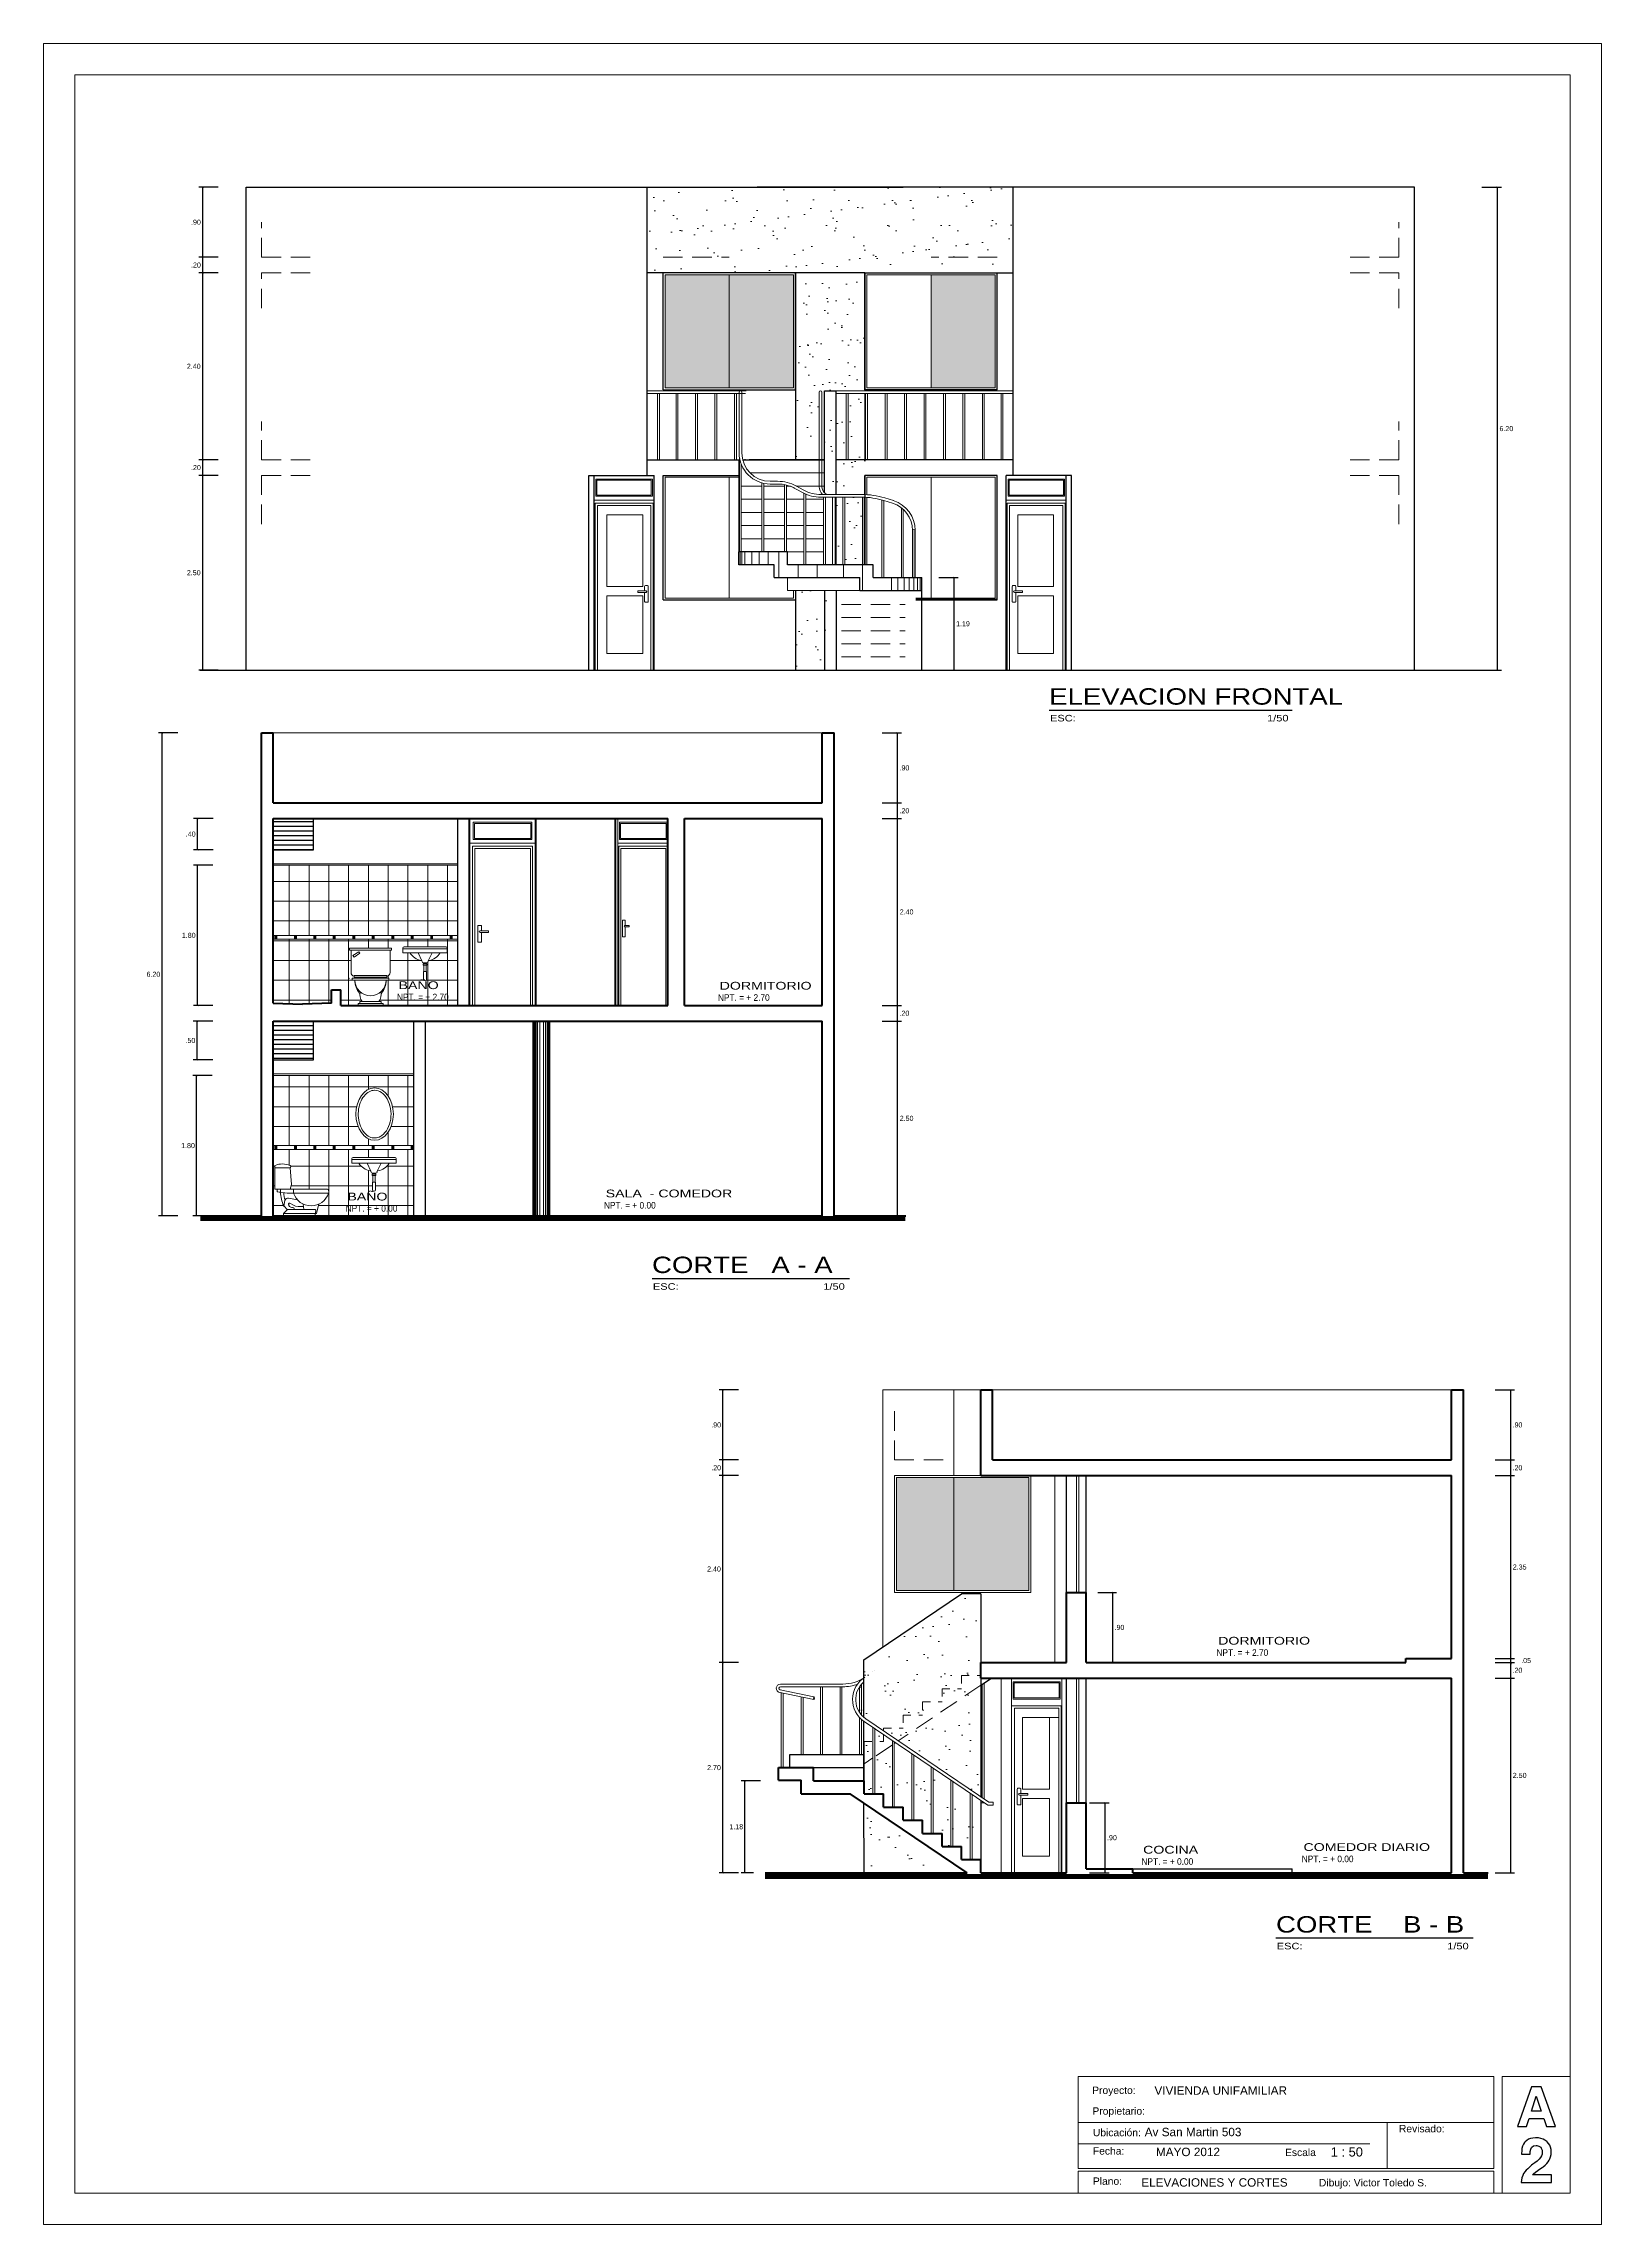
# Model space of a CAD drawing. Header units: millimetres. Extents: x 2033 to 2295, y 1536 to 1691.
# Drawn here: x 2274.78 to 2294.78, y 1570.45 to 1598.45 of the extents above; entities that cross this region are included whole.
import ezdxf

# ---------------------------------------------------------------- set-up
doc = ezdxf.new("R2010")
doc.units = ezdxf.units.MM
for name, pattern in [('HIDDEN', [0.375, 0.25, -0.125]), ('HIDDEN2', [4.7625, 3.175, -1.5875]), ('JIS_02_1.2', [2.5, 1.25, -1.25]), ('RAYITAS', [0.375, 0.25, -0.125])]:
    doc.linetypes.add(name, pattern=pattern)
doc.layers.get('Defpoints').update_dxf_attribs({"color": 164})
for name, color, linetype, lineweight in [('00PLANO03', 63, 'Continuous', 20), ('cotas', 251, 'Continuous', 15), ('cut wood', 26, 'Continuous', 20), ('Detalles', 245, 'Continuous', 13), ('muro bajo', 61, 'Continuous', 30), ('muroalto', 12, 'Continuous', 50), ('murolejos', 73, 'Continuous', 18), ('MUROS BAJOS', 80, 'Continuous', 25), ('NPT', 63, 'Continuous', 15), ('PROYECCIONES', 127, 'HIDDEN2', 5), ('Puertas y ventanas', 163, 'Continuous', 5), ('SANITARIO', 161, 'Continuous', 5), ('Texto S.', 7, 'Continuous', 30), ('TEXTOS', 7, 'Continuous', 5), ('Texturas', 8, 'Continuous', 0), ('texturasde piso', 252, 'Continuous', 0), ('UNO', 254, 'Continuous', 9)]:
    doc.layers.add(name, color=color, linetype=linetype, lineweight=lineweight)
doc.styles.add('ARDELG', font='arial.ttf', dxfattribs={"width": 0.9, "height": 0.1})
doc.styles.add('ARIAL', font='arial.ttf', dxfattribs={"width": 1.3, "height": 0.1})
doc.styles.add('Comic- Taller', font='comic.ttf', dxfattribs={"height": 0.09})
doc.styles.add('Sta. Luisa 75 delg', font='arial.ttf', dxfattribs={"width": 1.2, "height": 0.1})
doc.styles.get("Standard").update_dxf_attribs({"font": 'arial.ttf'})
doc.dimstyles.new('Aritek', dxfattribs={"dimtxt": 0.065, "dimasz": 0.02, "dimexe": 0.05, "dimexo": 0.15, "dimgap": 0.03, "dimtad": 2, "dimtih": 1, "dimtoh": 1, "dimzin": 4, "dimdsep": 46, "dimtxsty": 'Standard', "dimblk": 'ARCHTICK', "dimcen": 0.1, "dimclrt": 7, "dimadec": 0, "dimazin": 0, "dimtfac": 1, "dimtmove": 2, "dimatfit": 1, "dimldrblk": 'DOTSMALL', "dimfxl": 0.2, "dimfxlon": 1, "dimarcsym": 0})
pattern_1 = [(0, (107.2534, 21.1803), (0, 0.254), []), (90, (107.2534, 21.1803), (-0.254, 2e-17), [])]

msp = doc.modelspace()

# ---------------------------------------------------------------- texts
at = {"style": 'ARIAL'}
for s, height, p in [('VIVIENDA UNIFAMILIAR', 0.10806, (2289.046, 1572.119)), ('Av San Martin 503 ', 0.10806, (2288.921, 1571.587)), ('MAYO 2012', 0.1081, (2289.065, 1571.331)), ('ELEVACIONES Y CORTES', 0.10806, (2288.877, 1570.939))]:
    msp.add_text(s, height=height, dxfattribs=at).set_placement(p)
at = {"attachment_point": 1, "style": 'Comic- Taller'}
for s, insert, char_height, width in [('{\\fArial|b0|i0|c0|p34;Proyecto:}', (2288.247, 1572.224), 0.09445, 0.72938), ('{\\fArial|b0|i0|c0|p34;Propietario:}', (2288.25, 1571.957), 0.09445, 0.72938), ('{\\fArial|b0|i0|c0|p34;Ubicación:}', (2288.256, 1571.681), 0.09445, 0.7571), ('{\\fArial|b0|i0|c0|p34;Revisado:}', (2292.185, 1571.731), 0.09445, 0.40147), ('{\\fArial|b0|i0|c0|p34;Fecha:}', (2288.256, 1571.445), 0.09445, 0.3998), ('{\\fArial|b0|i0|c0|p34;Escala}', (2290.723, 1571.426), 0.09445, 0.40147), ('{\\fArial|b0|i0|c0|p34;1 : 50}', (2291.31, 1571.444), 0.11806, 0.53515), ('{\\fArial|b0|i0|c0|p34;Plano:}', (2288.256, 1571.057), 0.09445, 0.35487), ('{\\fArial|b0|i0|c0|p34;Dibujo: Victor Toledo S.}', (2291.158, 1571.037), 0.09445, 1.72673)]:
    msp.add_mtext(s, dxfattribs=dict(at, insert=insert, char_height=char_height, width=width))
at = {"layer": 'Texto S.', "attachment_point": 1, "style": 'Sta. Luisa 75 delg'}
for s, insert, char_height, width in [('{\\H2.5x;ELEVACION FRONTAL}', (2287.695, 1590.178), 0.08438, 5.3037), ('1/50', (2290.492, 1589.836), 0.0844, 0.30729), ('ESC:', (2287.705, 1589.836), 0.0844, 1.4345), ('{\\H2.5x;CORTE   A - A}', (2282.596, 1582.88), 0.08438, 5.3037), ('ESC:', (2282.607, 1582.539), 0.0844, 1.4345), ('1/50', (2284.795, 1582.539), 0.0844, 0.30729), ('{\\H2.5x;CORTE    B - B}', (2290.607, 1574.412), 0.08438, 5.3037), ('ESC:', (2290.617, 1574.07), 0.0844, 1.4345), ('1/50', (2292.805, 1574.07), 0.0844, 0.30729)]:
    msp.add_mtext(s, dxfattribs=dict(at, insert=insert, char_height=char_height, width=width))
at = {"layer": 'TEXTOS', "ltscale": 0.005, "attachment_point": 1}
for s, insert, char_height, width, style in [('NPT. = + 2.70', (2279.32, 1586.256), 0.085, 1, 'ARDELG'), ('BAÑO', (2279.342, 1586.415), 0.1, 1.686, 'ARIAL'), ('NPT. = + 2.70', (2283.441, 1586.249), 0.085, 1, 'ARDELG'), ('DORMITORIO', (2283.464, 1586.408), 0.1, 1.686, 'ARIAL'), ('BAÑO', (2278.684, 1583.701), 0.1, 1.686, 'ARIAL'), ('SALA  - COMEDOR', (2282.001, 1583.741), 0.1, 1.686, 'ARIAL'), ('NPT. = + 0.00', (2278.662, 1583.542), 0.085, 1, 'ARDELG'), ('NPT. = + 0.00', (2281.978, 1583.582), 0.085, 1, 'ARDELG'), ('NPT. = + 2.70', (2289.842, 1577.839), 0.085, 1, 'ARDELG'), ('DORMITORIO', (2289.864, 1577.998), 0.1, 1.686, 'ARIAL'), ('COCINA', (2288.901, 1575.315), 0.1, 1.686, 'ARIAL'), ('COMEDOR DIARIO', (2290.96, 1575.349), 0.1, 1.686, 'ARIAL'), ('NPT. = + 0.00', (2288.879, 1575.156), 0.085, 1, 'ARDELG'), ('NPT. = + 0.00', (2290.937, 1575.19), 0.085, 1, 'ARDELG')]:
    msp.add_mtext(s, dxfattribs=dict(at, insert=insert, char_height=char_height, width=width, style=style))

# ---------------------------------------------------------------- blocks, each defined once
blk = doc.blocks.new('A$C6E025587')
at = {"layer": 'SANITARIO'}
for p, q in [((0, 0.42), (0, 0.36)), ((0, 0.41), (0.57, 0.41)), ((0, 0.36), (0.57, 0.36)), ((0.015, 0.435), (0.555, 0.435)), ((0.195, 0.36), (0.244, 0.257)), ((0.375, 0.36), (0.326, 0.257)), ((0.57, 0.42), (0.57, 0.36)), ((0.262, 0.233), (0.308, 0.233)), ((0.262, 0.218), (0.262, 0.203)), ((0.262, 0.218), (0.308, 0.218)), ((0.262, 0.203), (0.308, 0.203)), ((0.265, 0.118), (0.265, 0.02)), ((0.265, 0.118), (0.305, 0.118)), ((0.27, 0.233), (0.27, 0.218)), ((0.27, 0.203), (0.27, 0.118)), ((0.3, 0.233), (0.3, 0.218)), ((0.3, 0.203), (0.3, 0.118)), ((0.305, 0.118), (0.305, 0.02)), ((0.308, 0.218), (0.308, 0.203))]:
    blk.add_line(p, q, dxfattribs=at)
for centre, radius, start, end in [((0.015, 0.42), 0.015, 90, 180), ((0.271, 0.471), 0.212, 211.5049, 260.2705), ((0.297, 0.475), 0.216, 280.1938, 327.9351), ((0.555, 0.42), 0.015, 0, 90), ((0.232, 0.247), 0.015, 1.9596, 80.2705), ((0.262, 0.248), 0.015, 181.9596, 270), ((0.285, 0.02), 0.02, 180, 0), ((0.308, 0.248), 0.015, 270, 358.2636), ((0.337, 0.247), 0.015, 100.1938, 178.2636)]:
    blk.add_arc(centre, radius, start, end, dxfattribs=at)
blk = doc.blocks.new('A$C2332743B')
at = {"layer": 'SANITARIO'}
for p, q in [((0.477, 0.4), (0.497, 0.615)), ((0.692, 0.615), (0.497, 0.615)), ((0.692, 0.643), (0.692, 0.345)), ((0.532, 0.29), (0.002, 0.29)), ((0.477, 0.34), (0.016, 0.34)), ((0.452, 0.34), (0.452, 0.29)), ((0.477, 0.4), (0.497, 0.34)), ((0.687, 0.34), (0.477, 0.34)), ((0.532, 0.29), (0.658, 0.309)), ((0.618, 0.339), (0.618, 0.303)), ((0.658, 0.309), (0.618, 0.298)), ((0.662, 0.34), (0.662, 0.314)), ((0.127, 0.148), (0.127, 0.15)), ((0.127, 0.15), (0.156, 0.034)), ((0.127, 0.148), (0.127, 0.148)), ((0.127, 0.148), (0.127, 0.148)), ((0.581, 0.03), (0.161, 0.03)), ((0.166, 0.062), (0.177, 0)), ((0.533, 0.08), (0.181, 0.08)), ((0.328, 0.149), (0.321, 0.08)), ((0.515, 0.226), (0.402, 0.204)), ((0.444, 0.08), (0.444, 0.088)), ((0.464, 0.108), (0.473, 0.108)), ((0.515, 0.151), (0.513, 0.159)), ((0.533, 0.082), (0.574, 0.121)), ((0.533, 0.078), (0.581, 0.03)), ((0.578, 0.124), (0.562, 0.196)), ((0.581, 0), (0.581, 0.03)), ((0.177, 0), (0.581, 0))]:
    blk.add_line(p, q, dxfattribs=at)
for centre, radius, start, end in [((0.503, 0.63), 0.0162, 112.6199, 247.3801), ((0.594, 0.417), 0.248, 67.2782, 113.1844), ((0.689, 0.643), 0.003, 0, 67.2782), ((0.066, 0.305), 0.066, 153.8387, 193.269), ((0.227, 0.363), 0.236, 197.9193, 342.0807), ((0.016, 0.33), 0.01, 90, 174.2894), ((0.234, 0.3), 0.343, 342.6808, 359.5168), ((0.23, 0.3), 0.388, 333.7712, 0.5948), ((0.657, 0.314), 0.005, 278.7462, 0), ((0.687, 0.345), 0.005, 270, 0), ((0.161, 0.035), 0.005, 194.0084, 270), ((0.163, 0.08), 0.00025, 90, 189.7871), ((0.163, 0.08), 0.00025, 90, 189.7871), ((0.181, 0.065), 0.015, 90, 189.7871), ((0.342, 0.069), 0.0508, 73.6504, 110.1305), ((0.377, 0.29), 0.173, 263.2287, 310.4181), ((0.464, 0.088), 0.02, 90, 180), ((0.476, 0.145), 0.0376, 265.5293, 1.8612), ((0.503, 0.145), 0.0182, 75.9869, 137.6598), ((0.509, 0.158), 0.005, 12.535, 106.8234), ((0.51, 0.15), 0.005, 313.6953, 12.535), ((0.523, 0.187), 0.04, 12.535, 101.0712), ((0.536, 0.08), 0.003, 133.6953, 225), ((0.56, 0.135), 0.02, 313.6953, 344.8578)]:
    blk.add_arc(centre, radius, start, end, dxfattribs=at)
blk = doc.blocks.new('MANETA1D', base_point=(2.65, 2.69))
for points in [[(2.65, 2.55), (2.65, 2.77), (2.7, 2.77), (2.7, 2.7)], [(2.7, 2.68), (2.7, 2.55), (2.65, 2.55)]]:
    blk.add_lwpolyline(points)
blk.add_lwpolyline([(2.68, 2.7), (2.79, 2.7), (2.79, 2.68), (2.68, 2.68, -1), (2.68, 2.7)], format="xyb")
blk = doc.blocks.new('_ArchTick')
at = {"color": 0, "linetype": 'ByBlock', "const_width": 0.15}
blk.add_lwpolyline([(-0.5, -0.5), (0.5, 0.5)], dxfattribs=at)
blk = doc.blocks.new('*D363')
at = {"layer": 'cotas', "color": 0, "linetype": 'Continuous', "lineweight": -2, "transparency": 16777216}
for p, q in [((2285.549, 1585.905), (2285.799, 1585.905)), ((2285.749, 1583.405), (2285.749, 1585.905)), ((2285.549, 1583.405), (2285.799, 1583.405))]:
    blk.add_line(p, q, dxfattribs=at)
at = {"layer": 'Defpoints', "color": 0, "linetype": 'Continuous', "transparency": 16777216}
for p in [(2284.782, 1585.905), (2285.749, 1585.905), (2284.782, 1583.405)]:
    blk.add_point(p, dxfattribs=at)
at = {"layer": 'cotas', "color": 0, "linetype": 'Continuous', "lineweight": -2, "transparency": 16777216, "xscale": 0.02, "yscale": 0.02, "zscale": 0.02}
for p, rotation in [((2285.749, 1585.905), 90), ((2285.749, 1583.405), 270)]:
    blk.add_blockref('_ArchTick', p, dxfattribs=dict(at, rotation=rotation))
at = {"layer": 'cotas', "color": 7, "linetype": 'Continuous', "transparency": 16777216, "insert": (2285.864, 1584.655), "char_height": 0.065, "attachment_point": 5}
blk.add_mtext('2.50', dxfattribs=at)
blk = doc.blocks.new('_DotSmall')
at = {"color": 0, "linetype": 'ByBlock', "const_width": 0.5}
blk.add_lwpolyline([(-0.0625, 0, 1), (0.0625, 0, 1)], format="xyb", close=True, dxfattribs=at)
blk = doc.blocks.new('*D364')
at = {"layer": 'cotas', "color": 0, "linetype": 'Continuous', "lineweight": -2, "transparency": 16777216}
for p, q in [((2285.549, 1586.105), (2285.799, 1586.105)), ((2285.749, 1585.905), (2285.749, 1586.105)), ((2285.549, 1585.905), (2285.799, 1585.905))]:
    blk.add_line(p, q, dxfattribs=at)
at = {"layer": 'Defpoints', "color": 0, "linetype": 'Continuous', "transparency": 16777216}
for p in [(2284.782, 1586.105), (2285.749, 1586.105), (2284.782, 1585.905)]:
    blk.add_point(p, dxfattribs=at)
at = {"layer": 'cotas', "color": 0, "linetype": 'Continuous', "lineweight": -2, "transparency": 16777216, "xscale": 0.02, "yscale": 0.02, "zscale": 0.02}
for p, rotation in [((2285.749, 1586.105), 90), ((2285.749, 1585.905), 270)]:
    blk.add_blockref('_ArchTick', p, dxfattribs=dict(at, rotation=rotation))
at = {"layer": 'cotas', "color": 7, "linetype": 'Continuous', "transparency": 16777216, "insert": (2285.836, 1586.005), "char_height": 0.065, "attachment_point": 5}
blk.add_mtext('.20', dxfattribs=at)
blk = doc.blocks.new('*D365')
at = {"layer": 'cotas', "color": 0, "linetype": 'Continuous', "lineweight": -2, "transparency": 16777216}
for p, q in [((2285.549, 1588.505), (2285.799, 1588.505)), ((2285.749, 1586.105), (2285.749, 1588.505)), ((2285.549, 1586.105), (2285.799, 1586.105))]:
    blk.add_line(p, q, dxfattribs=at)
at = {"layer": 'Defpoints', "color": 0, "linetype": 'Continuous', "transparency": 16777216}
for p in [(2284.782, 1588.505), (2285.749, 1588.505), (2284.782, 1586.105)]:
    blk.add_point(p, dxfattribs=at)
at = {"layer": 'cotas', "color": 0, "linetype": 'Continuous', "lineweight": -2, "transparency": 16777216, "xscale": 0.02, "yscale": 0.02, "zscale": 0.02}
for p, rotation in [((2285.749, 1588.505), 90), ((2285.749, 1586.105), 270)]:
    blk.add_blockref('_ArchTick', p, dxfattribs=dict(at, rotation=rotation))
at = {"layer": 'cotas', "color": 7, "linetype": 'Continuous', "transparency": 16777216, "insert": (2285.864, 1587.305), "char_height": 0.065, "attachment_point": 5}
blk.add_mtext('2.40', dxfattribs=at)
blk = doc.blocks.new('*D366')
at = {"layer": 'cotas', "color": 0, "linetype": 'Continuous', "lineweight": -2, "transparency": 16777216}
for p, q in [((2285.549, 1588.705), (2285.799, 1588.705)), ((2285.549, 1588.505), (2285.799, 1588.505)), ((2285.749, 1588.505), (2285.749, 1588.705))]:
    blk.add_line(p, q, dxfattribs=at)
at = {"layer": 'Defpoints', "color": 0, "linetype": 'Continuous', "transparency": 16777216}
for p in [(2284.782, 1588.705), (2284.782, 1588.505), (2285.749, 1588.705)]:
    blk.add_point(p, dxfattribs=at)
at = {"layer": 'cotas', "color": 0, "linetype": 'Continuous', "lineweight": -2, "transparency": 16777216, "xscale": 0.02, "yscale": 0.02, "zscale": 0.02}
for p, rotation in [((2285.749, 1588.705), 90), ((2285.749, 1588.505), 270)]:
    blk.add_blockref('_ArchTick', p, dxfattribs=dict(at, rotation=rotation))
at = {"layer": 'cotas', "color": 7, "linetype": 'Continuous', "transparency": 16777216, "insert": (2285.836, 1588.605), "char_height": 0.065, "attachment_point": 5}
blk.add_mtext('.20', dxfattribs=at)
blk = doc.blocks.new('*D367')
at = {"layer": 'cotas', "color": 0, "linetype": 'Continuous', "lineweight": -2, "transparency": 16777216}
for p, q in [((2285.549, 1589.605), (2285.799, 1589.605)), ((2285.749, 1588.705), (2285.749, 1589.605)), ((2285.549, 1588.705), (2285.799, 1588.705))]:
    blk.add_line(p, q, dxfattribs=at)
at = {"layer": 'Defpoints', "color": 0, "linetype": 'Continuous', "transparency": 16777216}
for p in [(2284.932, 1589.605), (2285.749, 1589.605), (2284.782, 1588.705)]:
    blk.add_point(p, dxfattribs=at)
at = {"layer": 'cotas', "color": 0, "linetype": 'Continuous', "lineweight": -2, "transparency": 16777216, "xscale": 0.02, "yscale": 0.02, "zscale": 0.02}
for p, rotation in [((2285.749, 1589.605), 90), ((2285.749, 1588.705), 270)]:
    blk.add_blockref('_ArchTick', p, dxfattribs=dict(at, rotation=rotation))
at = {"layer": 'cotas', "color": 7, "linetype": 'Continuous', "transparency": 16777216, "insert": (2285.836, 1589.155), "char_height": 0.065, "attachment_point": 5}
blk.add_mtext('.90', dxfattribs=at)
blk = doc.blocks.new('*D368')
at = {"layer": 'cotas', "color": 0, "linetype": 'Continuous', "lineweight": -2, "transparency": 16777216}
for p, q in [((2276.508, 1589.605), (2276.258, 1589.605)), ((2276.308, 1583.405), (2276.308, 1589.605)), ((2276.508, 1583.405), (2276.258, 1583.405))]:
    blk.add_line(p, q, dxfattribs=at)
at = {"layer": 'Defpoints', "color": 0, "linetype": 'Continuous', "transparency": 16777216}
for p in [(2276.308, 1589.605), (2277.582, 1589.605), (2277.582, 1583.405)]:
    blk.add_point(p, dxfattribs=at)
at = {"layer": 'cotas', "color": 0, "linetype": 'Continuous', "lineweight": -2, "transparency": 16777216, "xscale": 0.02, "yscale": 0.02, "zscale": 0.02}
for p, rotation in [((2276.308, 1589.605), 90), ((2276.308, 1583.405), 270)]:
    blk.add_blockref('_ArchTick', p, dxfattribs=dict(at, rotation=rotation))
at = {"layer": 'cotas', "color": 7, "linetype": 'Continuous', "transparency": 16777216, "insert": (2276.194, 1586.505), "char_height": 0.065, "attachment_point": 5}
blk.add_mtext('6.20', dxfattribs=at)
blk = doc.blocks.new('*D369')
at = {"layer": 'cotas', "color": 0, "linetype": 'Continuous', "lineweight": -2, "transparency": 16777216}
for p, q in [((2276.949, 1585.205), (2276.699, 1585.205)), ((2276.749, 1583.405), (2276.749, 1585.205)), ((2276.949, 1583.405), (2276.699, 1583.405))]:
    blk.add_line(p, q, dxfattribs=at)
at = {"layer": 'Defpoints', "color": 0, "linetype": 'Continuous', "transparency": 16777216}
for p in [(2276.749, 1585.205), (2277.732, 1585.205), (2277.732, 1583.405)]:
    blk.add_point(p, dxfattribs=at)
at = {"layer": 'cotas', "color": 0, "linetype": 'Continuous', "lineweight": -2, "transparency": 16777216, "xscale": 0.02, "yscale": 0.02, "zscale": 0.02}
for p, rotation in [((2276.749, 1585.205), 90), ((2276.749, 1583.405), 270)]:
    blk.add_blockref('_ArchTick', p, dxfattribs=dict(at, rotation=rotation))
at = {"layer": 'cotas', "color": 7, "linetype": 'Continuous', "transparency": 16777216, "insert": (2276.638, 1584.305), "char_height": 0.065, "attachment_point": 5}
blk.add_mtext('1.80', dxfattribs=at)
blk = doc.blocks.new('*D370')
at = {"layer": 'cotas', "color": 0, "linetype": 'Continuous', "lineweight": -2, "transparency": 16777216}
for p, q in [((2276.956, 1585.905), (2276.706, 1585.905)), ((2276.756, 1585.405), (2276.756, 1585.905)), ((2276.956, 1585.405), (2276.706, 1585.405))]:
    blk.add_line(p, q, dxfattribs=at)
at = {"layer": 'Defpoints', "color": 0, "linetype": 'Continuous', "transparency": 16777216}
for p in [(2276.756, 1585.905), (2277.732, 1585.905), (2277.732, 1585.405)]:
    blk.add_point(p, dxfattribs=at)
at = {"layer": 'cotas', "color": 0, "linetype": 'Continuous', "lineweight": -2, "transparency": 16777216, "xscale": 0.02, "yscale": 0.02, "zscale": 0.02}
for p, rotation in [((2276.756, 1585.905), 90), ((2276.756, 1585.405), 270)]:
    blk.add_blockref('_ArchTick', p, dxfattribs=dict(at, rotation=rotation))
at = {"layer": 'cotas', "color": 7, "linetype": 'Continuous', "transparency": 16777216, "insert": (2276.669, 1585.655), "char_height": 0.065, "attachment_point": 5}
blk.add_mtext('.50', dxfattribs=at)
blk = doc.blocks.new('*D371')
at = {"layer": 'cotas', "color": 0, "linetype": 'Continuous', "lineweight": -2, "transparency": 16777216}
for p, q in [((2276.958, 1587.905), (2276.708, 1587.905)), ((2276.758, 1586.105), (2276.758, 1587.905)), ((2276.958, 1586.105), (2276.708, 1586.105))]:
    blk.add_line(p, q, dxfattribs=at)
at = {"layer": 'Defpoints', "color": 0, "linetype": 'Continuous', "transparency": 16777216}
for p in [(2276.758, 1587.905), (2277.732, 1587.905), (2278.602, 1586.105)]:
    blk.add_point(p, dxfattribs=at)
at = {"layer": 'cotas', "color": 0, "linetype": 'Continuous', "lineweight": -2, "transparency": 16777216, "xscale": 0.02, "yscale": 0.02, "zscale": 0.02}
for p, rotation in [((2276.758, 1587.905), 90), ((2276.758, 1586.105), 270)]:
    blk.add_blockref('_ArchTick', p, dxfattribs=dict(at, rotation=rotation))
at = {"layer": 'cotas', "color": 7, "linetype": 'Continuous', "transparency": 16777216, "insert": (2276.647, 1587.005), "char_height": 0.065, "attachment_point": 5}
blk.add_mtext('1.80', dxfattribs=at)
blk = doc.blocks.new('*D372')
at = {"layer": 'cotas', "color": 0, "linetype": 'Continuous', "lineweight": -2, "transparency": 16777216}
for p, q in [((2276.96, 1588.505), (2276.71, 1588.505)), ((2276.76, 1588.105), (2276.76, 1588.505)), ((2276.96, 1588.105), (2276.71, 1588.105))]:
    blk.add_line(p, q, dxfattribs=at)
at = {"layer": 'Defpoints', "color": 0, "linetype": 'Continuous', "transparency": 16777216}
for p in [(2276.76, 1588.505), (2278.248, 1588.505), (2278.248, 1588.105)]:
    blk.add_point(p, dxfattribs=at)
at = {"layer": 'cotas', "color": 0, "linetype": 'Continuous', "lineweight": -2, "transparency": 16777216, "xscale": 0.02, "yscale": 0.02, "zscale": 0.02}
for p, rotation in [((2276.76, 1588.505), 90), ((2276.76, 1588.105), 270)]:
    blk.add_blockref('_ArchTick', p, dxfattribs=dict(at, rotation=rotation))
at = {"layer": 'cotas', "color": 7, "linetype": 'Continuous', "transparency": 16777216, "insert": (2276.673, 1588.305), "char_height": 0.065, "attachment_point": 5}
blk.add_mtext('.40', dxfattribs=at)
blk = doc.blocks.new('*D538')
at = {"layer": 'cotas', "color": 0, "linetype": 'Continuous', "lineweight": -2, "transparency": 16777216}
for p, q in [((2277.027, 1592.911), (2276.777, 1592.911)), ((2276.827, 1590.411), (2276.827, 1592.911)), ((2277.027, 1590.411), (2276.777, 1590.411))]:
    blk.add_line(p, q, dxfattribs=at)
at = {"layer": 'Defpoints', "color": 0, "linetype": 'Continuous', "transparency": 16777216}
for p in [(2276.827, 1592.911), (2277.583, 1592.911), (2277.383, 1590.411)]:
    blk.add_point(p, dxfattribs=at)
at = {"layer": 'cotas', "color": 0, "linetype": 'Continuous', "lineweight": -2, "transparency": 16777216, "xscale": 0.02, "yscale": 0.02, "zscale": 0.02}
for p, rotation in [((2276.827, 1592.911), 90), ((2276.827, 1590.411), 270)]:
    blk.add_blockref('_ArchTick', p, dxfattribs=dict(at, rotation=rotation))
at = {"layer": 'cotas', "color": 7, "linetype": 'Continuous', "transparency": 16777216, "insert": (2276.712, 1591.661), "char_height": 0.065, "attachment_point": 5}
blk.add_mtext('2.50', dxfattribs=at)
blk = doc.blocks.new('*D539')
at = {"layer": 'cotas', "color": 0, "linetype": 'Continuous', "lineweight": -2, "transparency": 16777216}
for p, q in [((2277.027, 1593.111), (2276.777, 1593.111)), ((2276.827, 1592.911), (2276.827, 1593.111)), ((2277.027, 1592.911), (2276.777, 1592.911))]:
    blk.add_line(p, q, dxfattribs=at)
at = {"layer": 'Defpoints', "color": 0, "linetype": 'Continuous', "transparency": 16777216}
for p in [(2276.827, 1593.111), (2277.583, 1593.111), (2277.583, 1592.911)]:
    blk.add_point(p, dxfattribs=at)
at = {"layer": 'cotas', "color": 0, "linetype": 'Continuous', "lineweight": -2, "transparency": 16777216, "xscale": 0.02, "yscale": 0.02, "zscale": 0.02}
for p, rotation in [((2276.827, 1593.111), 90), ((2276.827, 1592.911), 270)]:
    blk.add_blockref('_ArchTick', p, dxfattribs=dict(at, rotation=rotation))
at = {"layer": 'cotas', "color": 7, "linetype": 'Continuous', "transparency": 16777216, "insert": (2276.74, 1593.011), "char_height": 0.065, "attachment_point": 5}
blk.add_mtext('.20', dxfattribs=at)
blk = doc.blocks.new('*D540')
at = {"layer": 'cotas', "color": 0, "linetype": 'Continuous', "lineweight": -2, "transparency": 16777216}
for p, q in [((2277.027, 1595.511), (2276.777, 1595.511)), ((2276.827, 1593.111), (2276.827, 1595.511)), ((2277.027, 1593.111), (2276.777, 1593.111))]:
    blk.add_line(p, q, dxfattribs=at)
at = {"layer": 'Defpoints', "color": 0, "linetype": 'Continuous', "transparency": 16777216}
for p in [(2276.827, 1595.511), (2277.583, 1595.511), (2277.583, 1593.111)]:
    blk.add_point(p, dxfattribs=at)
at = {"layer": 'cotas', "color": 0, "linetype": 'Continuous', "lineweight": -2, "transparency": 16777216, "xscale": 0.02, "yscale": 0.02, "zscale": 0.02}
for p, rotation in [((2276.827, 1595.511), 90), ((2276.827, 1593.111), 270)]:
    blk.add_blockref('_ArchTick', p, dxfattribs=dict(at, rotation=rotation))
at = {"layer": 'cotas', "color": 7, "linetype": 'Continuous', "transparency": 16777216, "insert": (2276.712, 1594.311), "char_height": 0.065, "attachment_point": 5}
blk.add_mtext('2.40', dxfattribs=at)
blk = doc.blocks.new('*D541')
at = {"layer": 'cotas', "color": 0, "linetype": 'Continuous', "lineweight": -2, "transparency": 16777216}
for p, q in [((2277.027, 1595.711), (2276.777, 1595.711)), ((2277.027, 1595.511), (2276.777, 1595.511)), ((2276.827, 1595.511), (2276.827, 1595.711))]:
    blk.add_line(p, q, dxfattribs=at)
at = {"layer": 'Defpoints', "color": 0, "linetype": 'Continuous', "transparency": 16777216}
for p in [(2276.827, 1595.711), (2277.583, 1595.711), (2277.583, 1595.511)]:
    blk.add_point(p, dxfattribs=at)
at = {"layer": 'cotas', "color": 0, "linetype": 'Continuous', "lineweight": -2, "transparency": 16777216, "xscale": 0.02, "yscale": 0.02, "zscale": 0.02}
for p, rotation in [((2276.827, 1595.711), 90), ((2276.827, 1595.511), 270)]:
    blk.add_blockref('_ArchTick', p, dxfattribs=dict(at, rotation=rotation))
at = {"layer": 'cotas', "color": 7, "linetype": 'Continuous', "transparency": 16777216, "insert": (2276.74, 1595.611), "char_height": 0.065, "attachment_point": 5}
blk.add_mtext('.20', dxfattribs=at)
blk = doc.blocks.new('*D542')
at = {"layer": 'cotas', "color": 0, "linetype": 'Continuous', "lineweight": -2, "transparency": 16777216}
for p, q in [((2277.027, 1596.611), (2276.777, 1596.611)), ((2276.827, 1595.711), (2276.827, 1596.611)), ((2277.027, 1595.711), (2276.777, 1595.711))]:
    blk.add_line(p, q, dxfattribs=at)
at = {"layer": 'Defpoints', "color": 0, "linetype": 'Continuous', "transparency": 16777216}
for p in [(2276.827, 1596.611), (2277.383, 1596.611), (2277.583, 1595.711)]:
    blk.add_point(p, dxfattribs=at)
at = {"layer": 'cotas', "color": 0, "linetype": 'Continuous', "lineweight": -2, "transparency": 16777216, "xscale": 0.02, "yscale": 0.02, "zscale": 0.02}
for p, rotation in [((2276.827, 1596.611), 90), ((2276.827, 1595.711), 270)]:
    blk.add_blockref('_ArchTick', p, dxfattribs=dict(at, rotation=rotation))
at = {"layer": 'cotas', "color": 7, "linetype": 'Continuous', "transparency": 16777216, "insert": (2276.74, 1596.161), "char_height": 0.065, "attachment_point": 5}
blk.add_mtext('.90', dxfattribs=at)
blk = doc.blocks.new('*D543')
at = {"layer": 'cotas', "color": 0, "linetype": 'Continuous', "lineweight": -2, "transparency": 16777216}
for p, q in [((2286.276, 1591.601), (2286.526, 1591.601)), ((2286.476, 1590.411), (2286.476, 1591.601)), ((2286.276, 1590.411), (2286.526, 1590.411))]:
    blk.add_line(p, q, dxfattribs=at)
at = {"layer": 'Defpoints', "color": 0, "linetype": 'Continuous', "transparency": 16777216}
for p in [(2285.983, 1591.601), (2286.476, 1591.601), (2285.983, 1590.411)]:
    blk.add_point(p, dxfattribs=at)
at = {"layer": 'cotas', "color": 0, "linetype": 'Continuous', "lineweight": -2, "transparency": 16777216, "xscale": 0.02, "yscale": 0.02, "zscale": 0.02}
for p, rotation in [((2286.476, 1591.601), 90), ((2286.476, 1590.411), 270)]:
    blk.add_blockref('_ArchTick', p, dxfattribs=dict(at, rotation=rotation))
at = {"layer": 'cotas', "color": 7, "linetype": 'Continuous', "transparency": 16777216, "insert": (2286.588, 1591.006), "char_height": 0.065, "attachment_point": 5}
blk.add_mtext('1.19', dxfattribs=at)
blk = doc.blocks.new('*D544')
at = {"layer": 'cotas', "color": 0, "linetype": 'Continuous', "lineweight": -2, "transparency": 16777216}
for p, q in [((2293.25, 1596.611), (2293.5, 1596.611)), ((2293.45, 1590.411), (2293.45, 1596.611)), ((2293.25, 1590.411), (2293.5, 1590.411))]:
    blk.add_line(p, q, dxfattribs=at)
at = {"layer": 'Defpoints', "color": 0, "linetype": 'Continuous', "transparency": 16777216}
for p in [(2292.383, 1596.611), (2293.45, 1596.611), (2292.383, 1590.411)]:
    blk.add_point(p, dxfattribs=at)
at = {"layer": 'cotas', "color": 0, "linetype": 'Continuous', "lineweight": -2, "transparency": 16777216, "xscale": 0.02, "yscale": 0.02, "zscale": 0.02}
for p, rotation in [((2293.45, 1596.611), 90), ((2293.45, 1590.411), 270)]:
    blk.add_blockref('_ArchTick', p, dxfattribs=dict(at, rotation=rotation))
at = {"layer": 'cotas', "color": 7, "linetype": 'Continuous', "transparency": 16777216, "insert": (2293.564, 1593.511), "char_height": 0.065, "attachment_point": 5}
blk.add_mtext('6.20', dxfattribs=at)
blk = doc.blocks.new('*D545')
at = {"layer": 'cotas', "color": 0, "linetype": 'Continuous', "lineweight": -2, "transparency": 16777216}
for p, q in [((2283.989, 1576.15), (2283.739, 1576.15)), ((2283.789, 1574.969), (2283.789, 1576.15)), ((2283.897, 1574.969), (2283.739, 1574.969))]:
    blk.add_line(p, q, dxfattribs=at)
at = {"layer": 'Defpoints', "color": 0, "linetype": 'Continuous', "transparency": 16777216}
for p in [(2283.789, 1576.15), (2284.669, 1576.15), (2284.047, 1574.969)]:
    blk.add_point(p, dxfattribs=at)
at = {"layer": 'cotas', "color": 0, "linetype": 'Continuous', "lineweight": -2, "transparency": 16777216, "xscale": 0.02, "yscale": 0.02, "zscale": 0.02}
for p, rotation in [((2283.789, 1576.15), 90), ((2283.789, 1574.969), 270)]:
    blk.add_blockref('_ArchTick', p, dxfattribs=dict(at, rotation=rotation))
at = {"layer": 'cotas', "color": 7, "linetype": 'Continuous', "transparency": 16777216, "insert": (2283.677, 1575.56), "char_height": 0.065, "attachment_point": 5}
blk.add_mtext('1.18', dxfattribs=at)
blk = doc.blocks.new('*D546')
at = {"layer": 'cotas', "color": 0, "linetype": 'Continuous', "lineweight": -2, "transparency": 16777216}
for p, q in [((2293.42, 1577.469), (2293.67, 1577.469)), ((2293.62, 1574.969), (2293.62, 1577.469)), ((2293.42, 1574.969), (2293.67, 1574.969))]:
    blk.add_line(p, q, dxfattribs=at)
at = {"layer": 'Defpoints', "color": 0, "linetype": 'Continuous', "transparency": 16777216}
for p in [(2292.862, 1577.469), (2293.62, 1577.469), (2292.862, 1574.969)]:
    blk.add_point(p, dxfattribs=at)
at = {"layer": 'cotas', "color": 0, "linetype": 'Continuous', "lineweight": -2, "transparency": 16777216, "xscale": 0.02, "yscale": 0.02, "zscale": 0.02}
for p, rotation in [((2293.62, 1577.469), 90), ((2293.62, 1574.969), 270)]:
    blk.add_blockref('_ArchTick', p, dxfattribs=dict(at, rotation=rotation))
at = {"layer": 'cotas', "color": 7, "linetype": 'Continuous', "transparency": 16777216, "insert": (2293.735, 1576.219), "char_height": 0.065, "attachment_point": 5}
blk.add_mtext('2.50', dxfattribs=at)
blk = doc.blocks.new('*D547')
at = {"layer": 'cotas', "color": 0, "linetype": 'Continuous', "lineweight": -2, "transparency": 16777216}
for p, q in [((2293.42, 1577.669), (2293.67, 1577.669)), ((2293.62, 1577.469), (2293.62, 1577.669)), ((2293.42, 1577.469), (2293.67, 1577.469))]:
    blk.add_line(p, q, dxfattribs=at)
at = {"layer": 'Defpoints', "color": 0, "linetype": 'Continuous', "transparency": 16777216}
for p in [(2292.272, 1577.669), (2293.62, 1577.669), (2292.862, 1577.469)]:
    blk.add_point(p, dxfattribs=at)
at = {"layer": 'cotas', "color": 0, "linetype": 'Continuous', "lineweight": -2, "transparency": 16777216, "xscale": 0.02, "yscale": 0.02, "zscale": 0.02}
for p, rotation in [((2293.62, 1577.669), 90), ((2293.62, 1577.469), 270)]:
    blk.add_blockref('_ArchTick', p, dxfattribs=dict(at, rotation=rotation))
at = {"layer": 'cotas', "color": 7, "linetype": 'Continuous', "transparency": 16777216, "insert": (2293.707, 1577.569), "char_height": 0.065, "attachment_point": 5}
blk.add_mtext('.20', dxfattribs=at)
blk = doc.blocks.new('*D548')
at = {"layer": 'cotas', "color": 0, "linetype": 'Continuous', "lineweight": -2, "transparency": 16777216}
for p, q in [((2293.42, 1577.719), (2293.67, 1577.719)), ((2293.42, 1577.669), (2293.67, 1577.669)), ((2293.62, 1577.719), (2293.62, 1577.739)), ((2293.62, 1577.669), (2293.62, 1577.719)), ((2293.62, 1577.669), (2293.62, 1577.649))]:
    blk.add_line(p, q, dxfattribs=at)
at = {"layer": 'Defpoints', "color": 0, "linetype": 'Continuous', "transparency": 16777216}
for p in [(2292.272, 1577.719), (2292.272, 1577.669), (2293.62, 1577.719)]:
    blk.add_point(p, dxfattribs=at)
at = {"layer": 'cotas', "color": 0, "linetype": 'Continuous', "lineweight": -2, "transparency": 16777216, "xscale": 0.02, "yscale": 0.02, "zscale": 0.02}
for p, rotation in [((2293.62, 1577.719), 270), ((2293.62, 1577.669), 90)]:
    blk.add_blockref('_ArchTick', p, dxfattribs=dict(at, rotation=rotation))
at = {"layer": 'cotas', "color": 7, "linetype": 'Continuous', "transparency": 16777216, "insert": (2293.818, 1577.694), "char_height": 0.065, "attachment_point": 5}
blk.add_mtext('.05', dxfattribs=at)
blk = doc.blocks.new('*D549')
at = {"layer": 'cotas', "color": 0, "linetype": 'Continuous', "lineweight": -2, "transparency": 16777216}
for p, q in [((2293.42, 1580.069), (2293.67, 1580.069)), ((2293.62, 1577.719), (2293.62, 1580.069)), ((2293.42, 1577.719), (2293.67, 1577.719))]:
    blk.add_line(p, q, dxfattribs=at)
at = {"layer": 'Defpoints', "color": 0, "linetype": 'Continuous', "transparency": 16777216}
for p in [(2292.862, 1580.069), (2293.62, 1580.069), (2292.272, 1577.719)]:
    blk.add_point(p, dxfattribs=at)
at = {"layer": 'cotas', "color": 0, "linetype": 'Continuous', "lineweight": -2, "transparency": 16777216, "xscale": 0.02, "yscale": 0.02, "zscale": 0.02}
for p, rotation in [((2293.62, 1580.069), 90), ((2293.62, 1577.719), 270)]:
    blk.add_blockref('_ArchTick', p, dxfattribs=dict(at, rotation=rotation))
at = {"layer": 'cotas', "color": 7, "linetype": 'Continuous', "transparency": 16777216, "insert": (2293.735, 1578.894), "char_height": 0.065, "attachment_point": 5}
blk.add_mtext('2.35', dxfattribs=at)
blk = doc.blocks.new('*D550')
at = {"layer": 'cotas', "color": 0, "linetype": 'Continuous', "lineweight": -2, "transparency": 16777216}
for p, q in [((2293.42, 1580.269), (2293.67, 1580.269)), ((2293.42, 1580.069), (2293.67, 1580.069)), ((2293.62, 1580.069), (2293.62, 1580.269))]:
    blk.add_line(p, q, dxfattribs=at)
at = {"layer": 'Defpoints', "color": 0, "linetype": 'Continuous', "transparency": 16777216}
for p in [(2292.862, 1580.269), (2292.862, 1580.069), (2293.62, 1580.269)]:
    blk.add_point(p, dxfattribs=at)
at = {"layer": 'cotas', "color": 0, "linetype": 'Continuous', "lineweight": -2, "transparency": 16777216, "xscale": 0.02, "yscale": 0.02, "zscale": 0.02}
for p, rotation in [((2293.62, 1580.269), 90), ((2293.62, 1580.069), 270)]:
    blk.add_blockref('_ArchTick', p, dxfattribs=dict(at, rotation=rotation))
at = {"layer": 'cotas', "color": 7, "linetype": 'Continuous', "transparency": 16777216, "insert": (2293.707, 1580.169), "char_height": 0.065, "attachment_point": 5}
blk.add_mtext('.20', dxfattribs=at)
blk = doc.blocks.new('*D551')
at = {"layer": 'cotas', "color": 0, "linetype": 'Continuous', "lineweight": -2, "transparency": 16777216}
for p, q in [((2293.42, 1581.169), (2293.67, 1581.169)), ((2293.62, 1580.269), (2293.62, 1581.169)), ((2293.42, 1580.269), (2293.67, 1580.269))]:
    blk.add_line(p, q, dxfattribs=at)
at = {"layer": 'Defpoints', "color": 0, "linetype": 'Continuous', "transparency": 16777216}
for p in [(2292.862, 1581.169), (2293.62, 1581.169), (2292.862, 1580.269)]:
    blk.add_point(p, dxfattribs=at)
at = {"layer": 'cotas', "color": 0, "linetype": 'Continuous', "lineweight": -2, "transparency": 16777216, "xscale": 0.02, "yscale": 0.02, "zscale": 0.02}
for p, rotation in [((2293.62, 1581.169), 90), ((2293.62, 1580.269), 270)]:
    blk.add_blockref('_ArchTick', p, dxfattribs=dict(at, rotation=rotation))
at = {"layer": 'cotas', "color": 7, "linetype": 'Continuous', "transparency": 16777216, "insert": (2293.707, 1580.719), "char_height": 0.065, "attachment_point": 5}
blk.add_mtext('.90', dxfattribs=at)
blk = doc.blocks.new('*D552')
at = {"layer": 'cotas', "color": 0, "linetype": 'Continuous', "lineweight": -2, "transparency": 16777216}
for p, q in [((2283.706, 1577.669), (2283.456, 1577.669)), ((2283.506, 1574.969), (2283.506, 1577.669)), ((2283.706, 1574.969), (2283.456, 1574.969))]:
    blk.add_line(p, q, dxfattribs=at)
at = {"layer": 'Defpoints', "color": 0, "linetype": 'Continuous', "transparency": 16777216}
for p in [(2283.506, 1577.669), (2286.819, 1577.669), (2284.047, 1574.969)]:
    blk.add_point(p, dxfattribs=at)
at = {"layer": 'cotas', "color": 0, "linetype": 'Continuous', "lineweight": -2, "transparency": 16777216, "xscale": 0.02, "yscale": 0.02, "zscale": 0.02}
for p, rotation in [((2283.506, 1577.669), 90), ((2283.506, 1574.969), 270)]:
    blk.add_blockref('_ArchTick', p, dxfattribs=dict(at, rotation=rotation))
at = {"layer": 'cotas', "color": 7, "linetype": 'Continuous', "transparency": 16777216, "insert": (2283.391, 1576.319), "char_height": 0.065, "attachment_point": 5}
blk.add_mtext('2.70', dxfattribs=at)
blk = doc.blocks.new('*D553')
at = {"layer": 'cotas', "color": 0, "linetype": 'Continuous', "lineweight": -2, "transparency": 16777216}
for p, q in [((2283.706, 1580.069), (2283.456, 1580.069)), ((2283.506, 1577.669), (2283.506, 1580.069)), ((2283.706, 1577.669), (2283.456, 1577.669))]:
    blk.add_line(p, q, dxfattribs=at)
at = {"layer": 'Defpoints', "color": 0, "linetype": 'Continuous', "transparency": 16777216}
for p in [(2283.506, 1580.069), (2286.819, 1580.069), (2286.819, 1577.669)]:
    blk.add_point(p, dxfattribs=at)
at = {"layer": 'cotas', "color": 0, "linetype": 'Continuous', "lineweight": -2, "transparency": 16777216, "xscale": 0.02, "yscale": 0.02, "zscale": 0.02}
for p, rotation in [((2283.506, 1580.069), 90), ((2283.506, 1577.669), 270)]:
    blk.add_blockref('_ArchTick', p, dxfattribs=dict(at, rotation=rotation))
at = {"layer": 'cotas', "color": 7, "linetype": 'Continuous', "transparency": 16777216, "insert": (2283.391, 1578.869), "char_height": 0.065, "attachment_point": 5}
blk.add_mtext('2.40', dxfattribs=at)
blk = doc.blocks.new('*D554')
at = {"layer": 'cotas', "color": 0, "linetype": 'Continuous', "lineweight": -2, "transparency": 16777216}
for p, q in [((2283.706, 1580.269), (2283.456, 1580.269)), ((2283.706, 1580.069), (2283.456, 1580.069)), ((2283.506, 1580.069), (2283.506, 1580.269))]:
    blk.add_line(p, q, dxfattribs=at)
at = {"layer": 'Defpoints', "color": 0, "linetype": 'Continuous', "transparency": 16777216}
for p in [(2283.506, 1580.269), (2286.819, 1580.069), (2286.969, 1580.269)]:
    blk.add_point(p, dxfattribs=at)
at = {"layer": 'cotas', "color": 0, "linetype": 'Continuous', "lineweight": -2, "transparency": 16777216, "xscale": 0.02, "yscale": 0.02, "zscale": 0.02}
for p, rotation in [((2283.506, 1580.269), 90), ((2283.506, 1580.069), 270)]:
    blk.add_blockref('_ArchTick', p, dxfattribs=dict(at, rotation=rotation))
at = {"layer": 'cotas', "color": 7, "linetype": 'Continuous', "transparency": 16777216, "insert": (2283.419, 1580.169), "char_height": 0.065, "attachment_point": 5}
blk.add_mtext('.20', dxfattribs=at)
blk = doc.blocks.new('*D555')
at = {"layer": 'cotas', "color": 0, "linetype": 'Continuous', "lineweight": -2, "transparency": 16777216}
for p, q in [((2283.706, 1581.169), (2283.456, 1581.169)), ((2283.506, 1580.269), (2283.506, 1581.169)), ((2283.706, 1580.269), (2283.456, 1580.269))]:
    blk.add_line(p, q, dxfattribs=at)
at = {"layer": 'Defpoints', "color": 0, "linetype": 'Continuous', "transparency": 16777216}
for p in [(2283.506, 1581.169), (2286.819, 1581.169), (2286.969, 1580.269)]:
    blk.add_point(p, dxfattribs=at)
at = {"layer": 'cotas', "color": 0, "linetype": 'Continuous', "lineweight": -2, "transparency": 16777216, "xscale": 0.02, "yscale": 0.02, "zscale": 0.02}
for p, rotation in [((2283.506, 1581.169), 90), ((2283.506, 1580.269), 270)]:
    blk.add_blockref('_ArchTick', p, dxfattribs=dict(at, rotation=rotation))
at = {"layer": 'cotas', "color": 7, "linetype": 'Continuous', "transparency": 16777216, "insert": (2283.419, 1580.719), "char_height": 0.065, "attachment_point": 5}
blk.add_mtext('.90', dxfattribs=at)
blk = doc.blocks.new('*D556')
at = {"layer": 'cotas', "color": 0, "linetype": 'Continuous', "lineweight": -2, "transparency": 16777216}
for p, q in [((2288.319, 1578.569), (2288.56, 1578.569)), ((2288.51, 1577.669), (2288.51, 1578.569)), ((2288.319, 1577.669), (2288.56, 1577.669))]:
    blk.add_line(p, q, dxfattribs=at)
at = {"layer": 'Defpoints', "color": 0, "linetype": 'Continuous', "transparency": 16777216}
for p in [(2288.169, 1578.569), (2288.51, 1578.569), (2288.169, 1577.669)]:
    blk.add_point(p, dxfattribs=at)
at = {"layer": 'cotas', "color": 0, "linetype": 'Continuous', "lineweight": -2, "transparency": 16777216, "xscale": 0.02, "yscale": 0.02, "zscale": 0.02}
for p, rotation in [((2288.51, 1578.569), 90), ((2288.51, 1577.669), 270)]:
    blk.add_blockref('_ArchTick', p, dxfattribs=dict(at, rotation=rotation))
at = {"layer": 'cotas', "color": 7, "linetype": 'Continuous', "transparency": 16777216, "insert": (2288.597, 1578.119), "char_height": 0.065, "attachment_point": 5}
blk.add_mtext('.90', dxfattribs=at)
blk = doc.blocks.new('*D557')
at = {"layer": 'cotas', "color": 0, "linetype": 'Continuous', "lineweight": -2, "transparency": 16777216}
for p, q in [((2288.214, 1575.869), (2288.464, 1575.869)), ((2288.414, 1574.969), (2288.414, 1575.869)), ((2288.214, 1574.969), (2288.464, 1574.969))]:
    blk.add_line(p, q, dxfattribs=at)
at = {"layer": 'Defpoints', "color": 0, "linetype": 'Continuous', "transparency": 16777216}
for p in [(2287.919, 1575.869), (2288.414, 1575.869), (2287.919, 1574.969)]:
    blk.add_point(p, dxfattribs=at)
at = {"layer": 'cotas', "color": 0, "linetype": 'Continuous', "lineweight": -2, "transparency": 16777216, "xscale": 0.02, "yscale": 0.02, "zscale": 0.02}
for p, rotation in [((2288.414, 1575.869), 90), ((2288.414, 1574.969), 270)]:
    blk.add_blockref('_ArchTick', p, dxfattribs=dict(at, rotation=rotation))
at = {"layer": 'cotas', "color": 7, "linetype": 'Continuous', "transparency": 16777216, "insert": (2288.5, 1575.419), "char_height": 0.065, "attachment_point": 5}
blk.add_mtext('.90', dxfattribs=at)

# ---------------------------------------------------------------- dimensions: what is measured, and where the dimension line sits
at = {"layer": 'cotas', "linetype": 'Continuous'}
for base, p1, p2, picture, middle in [((2276.827, 1596.611), (2277.583, 1595.711), (2277.383, 1596.611), '*D542', (2276.74, 1596.161)), ((2293.45, 1596.611), (2292.383, 1590.411), (2292.383, 1596.611), '*D544', (2293.564, 1593.511)), ((2276.827, 1595.711), (2277.583, 1595.511), (2277.583, 1595.711), '*D541', (2276.74, 1595.611)), ((2276.827, 1595.511), (2277.583, 1593.111), (2277.583, 1595.511), '*D540', (2276.712, 1594.311)), ((2276.827, 1592.911), (2277.383, 1590.411), (2277.583, 1592.911), '*D538', (2276.712, 1591.661)), ((2276.827, 1593.111), (2277.583, 1592.911), (2277.583, 1593.111), '*D539', (2276.74, 1593.011)), ((2286.476, 1591.601), (2285.983, 1590.411), (2285.983, 1591.601), '*D543', (2286.588, 1591.006)), ((2276.308, 1589.605), (2277.582, 1583.405), (2277.582, 1589.605), '*D368', (2276.194, 1586.505)), ((2285.749, 1589.605), (2284.782, 1588.705), (2284.932, 1589.605), '*D367', (2285.836, 1589.155)), ((2276.76, 1588.505), (2278.248, 1588.105), (2278.248, 1588.505), '*D372', (2276.673, 1588.305)), ((2285.749, 1588.705), (2284.782, 1588.505), (2284.782, 1588.705), '*D366', (2285.836, 1588.605)), ((2285.749, 1588.505), (2284.782, 1586.105), (2284.782, 1588.505), '*D365', (2285.864, 1587.305)), ((2276.758, 1587.905), (2278.602, 1586.105), (2277.732, 1587.905), '*D371', (2276.647, 1587.005)), ((2285.749, 1586.105), (2284.782, 1585.905), (2284.782, 1586.105), '*D364', (2285.836, 1586.005)), ((2276.756, 1585.905), (2277.732, 1585.405), (2277.732, 1585.905), '*D370', (2276.669, 1585.655)), ((2285.749, 1585.905), (2284.782, 1583.405), (2284.782, 1585.905), '*D363', (2285.864, 1584.655)), ((2276.749, 1585.205), (2277.732, 1583.405), (2277.732, 1585.205), '*D369', (2276.638, 1584.305)), ((2283.506, 1581.169), (2286.969, 1580.269), (2286.819, 1581.169), '*D555', (2283.419, 1580.719)), ((2293.62, 1581.169), (2292.862, 1580.269), (2292.862, 1581.169), '*D551', (2293.707, 1580.719)), ((2283.506, 1580.069), (2286.819, 1577.669), (2286.819, 1580.069), '*D553', (2283.391, 1578.869)), ((2283.506, 1580.269), (2286.819, 1580.069), (2286.969, 1580.269), '*D554', (2283.419, 1580.169)), ((2293.62, 1580.069), (2292.272, 1577.719), (2292.862, 1580.069), '*D549', (2293.735, 1578.894)), ((2293.62, 1580.269), (2292.862, 1580.069), (2292.862, 1580.269), '*D550', (2293.707, 1580.169)), ((2288.51, 1578.569), (2288.169, 1577.669), (2288.169, 1578.569), '*D556', (2288.597, 1578.119)), ((2283.506, 1577.669), (2284.047, 1574.969), (2286.819, 1577.669), '*D552', (2283.391, 1576.319)), ((2293.62, 1577.719), (2292.272, 1577.669), (2292.272, 1577.719), '*D548', (2293.818, 1577.694)), ((2293.62, 1577.669), (2292.862, 1577.469), (2292.272, 1577.669), '*D547', (2293.707, 1577.569)), ((2293.62, 1577.469), (2292.862, 1574.969), (2292.862, 1577.469), '*D546', (2293.735, 1576.219)), ((2283.789, 1576.15), (2284.047, 1574.969), (2284.669, 1576.15), '*D545', (2283.677, 1575.56)), ((2288.414, 1575.869), (2287.919, 1574.969), (2287.919, 1575.869), '*D557', (2288.5, 1575.419))]:
    dim = msp.add_linear_dim(base=base, p1=p1, p2=p2, angle=90, dimstyle='Aritek', dxfattribs=at)
    dim.commit()
    dim.dimension.update_dxf_attribs({"geometry": picture, "text_midpoint": middle})

# ---------------------------------------------------------------- hatches: boundary and pattern name
at = {"layer": 'Detalles', "linetype": 'Continuous'}
h = msp.add_hatch(color=256, dxfattribs=at)
h.dxf.hatch_style = 1
h.set_gradient(color1=(127, 191, 255), one_color=1, tint=1, name='CYLINDER')
h.paths.add_polyline_path([(2283.588, 1595.486), (2284.413, 1595.486), (2284.413, 1594.036), (2283.588, 1594.036)])
h.paths.add_polyline_path([(2282.763, 1595.486), (2283.588, 1595.486), (2283.588, 1594.036), (2282.763, 1594.036)])
h = msp.add_hatch(color=256, dxfattribs=at)
h.dxf.hatch_style = 1
h.set_gradient(color1=(127, 191, 255), one_color=1, tint=1, name='CYLINDER')
h.paths.add_polyline_path([(2285.353, 1594.036), (2286.178, 1594.036), (2286.178, 1595.486), (2285.353, 1595.486)], flags=17)
h.paths.add_polyline_path([(2287.003, 1595.486), (2285.353, 1595.486), (2285.353, 1594.036), (2287.003, 1594.036)])
at = {"layer": 'muro bajo', "linetype": 'JIS_02_1.2'}
h = msp.add_hatch(color=256, dxfattribs=at)
h.dxf.hatch_style = 1
h.set_gradient(color1=(127, 191, 255), one_color=1, tint=1, name='CYLINDER')
h.paths.add_polyline_path([(2287.434, 1580.044), (2286.469, 1580.044), (2286.469, 1578.594), (2287.434, 1578.594)])
h.paths.add_polyline_path([(2286.469, 1580.044), (2285.734, 1580.044), (2285.734, 1578.594), (2286.469, 1578.594)])
h = msp.add_hatch(color=256, dxfattribs=at)
h.dxf.hatch_style = 1
h.set_gradient(color1=(127, 191, 255), one_color=1, tint=1, name='CYLINDER')
h.paths.add_polyline_path([(2286.819, 1577.379), (2286.834, 1577.389), (2286.834, 1575.933), (2286.819, 1575.943)])
at = {"layer": 'Texturas', "linetype": 'Continuous'}
h = msp.add_hatch(dxfattribs=at)
h.set_pattern_fill('AR-SAND', color=256, scale=0.01)
h.set_pattern_definition([(37.5, (78.58836, -18.65736), (-0.016000313, 0.48941324), [0, -0.38608, 0, -0.4318, 0, -0.41275]), (7.5, (78.58836, -18.65736), (0.44952328, 0.7168251), [0, -0.20828, 0, -0.34798, 0, -0.13335]), (327.5, (78.27594, -18.65736), (0.79099237, 0.001437185), [0, -0.127, 0, -0.4572, 0, -0.5969]), (317.5, (78.27594, -18.65736), (0.76355645, 0.22292932), [0, -0.0635, 0, -0.29972, 0, -0.3429])])
h.paths.add_polyline_path([(2285.328, 1595.511), (2285.82, 1595.511), (2287.028, 1595.511), (2287.233, 1595.511), (2287.233, 1596.611), (2287.028, 1596.611), (2283.947, 1596.611), (2282.738, 1596.611), (2282.533, 1596.611), (2282.533, 1595.511), (2282.738, 1595.511)])
h = msp.add_hatch(dxfattribs=at)
h.set_pattern_fill('AR-SAND', color=256, scale=0.008)
h.set_pattern_definition([(37.5, (96.57347, 5.96247), (-0.01280025, 0.39153059), [0, -0.308864, 0, -0.34544, 0, -0.3302]), (7.5, (96.57347, 5.9625), (0.35961863, 0.57346008), [0, -0.166624, 0, -0.278384, 0, -0.10668]), (327.5, (96.32353, 5.96247), (0.632793896, 0.001149748), [0, -0.1016, 0, -0.36576, 0, -0.47752]), (317.5, (96.32353, 5.9625), (0.61084516, 0.17834346), [0, -0.0508, 0, -0.239776, 0, -0.27432])])
edge = h.paths.add_edge_path()
edge.add_line((2285.334, 1595.511), (2284.444, 1595.511))
edge.add_line((2284.444, 1595.511), (2284.438, 1593.111))
edge.add_line((2284.438, 1593.111), (2284.838, 1593.111))
edge.add_line((2284.838, 1593.111), (2284.838, 1593.981))
edge.add_arc((2284.855, 1593.981), 0.0175, 58.9973, 180, ccw=False)
edge.add_line((2284.864, 1593.996), (2285.328, 1593.996))
edge.add_line((2285.328, 1593.996), (2285.334, 1595.511))
h.paths.add_polyline_path([(2285.328, 1593.961), (2285.113, 1593.961), (2285.113, 1593.111), (2285.328, 1593.111)], flags=17)
h.paths.add_polyline_path([(2285.088, 1593.961), (2284.873, 1593.961), (2284.873, 1593.111), (2284.894, 1593.111), (2285.088, 1593.111)], flags=17)
edge = h.paths.add_edge_path()
edge.add_line((2285.328, 1593.111), (2285.113, 1593.111))
edge.add_line((2285.113, 1593.111), (2284.883, 1593.111))
edge.add_line((2284.883, 1593.111), (2284.883, 1592.719))
edge.add_arc((2284.973, 1592.764), 0.1, 206.7898, 231.7774)
edge.add_arc((2284.849, 1592.606), 0.1, 36.6998, 51.7774, ccw=False)
edge.add_line((2284.929, 1592.666), (2285.287, 1592.666))
edge.add_arc((2285.287, 1591.666), 1, 87.6366, 90, ccw=False)
edge.add_line((2285.328, 1592.665), (2285.328, 1593.111))
edge = h.paths.add_edge_path()
edge.add_arc((2285.287, 1591.666), 0.965, 89.4399, 90)
edge.add_line((2285.287, 1592.631), (2285.072, 1592.631))
edge.add_line((2285.072, 1592.631), (2285.072, 1591.761))
edge.add_line((2285.072, 1591.761), (2285.296, 1591.761))
edge.add_line((2285.296, 1591.761), (2285.296, 1592.631))
edge = h.paths.add_edge_path()
edge.add_line((2285.047, 1592.631), (2284.946, 1592.631))
edge.add_arc((2284.849, 1592.606), 0.1, 0, 14.3369, ccw=False)
edge.add_line((2284.949, 1592.606), (2284.949, 1591.761))
edge.add_line((2284.949, 1591.761), (2285.047, 1591.761))
edge.add_line((2285.047, 1591.761), (2285.047, 1592.631))
h.paths.add_polyline_path([(2284.883, 1591.432), (2284.438, 1591.432), (2284.438, 1591.311), (2284.438, 1590.411), (2284.883, 1590.411)])
at = {"layer": 'Texturas', "linetype": 'JIS_02_1.2'}
h = msp.add_hatch(dxfattribs=at)
h.set_pattern_fill('AR-SAND', color=256, scale=0.01)
h.paths.add_polyline_path([(2286.819, 1577.379), (2285.757, 1576.663), (2286.819, 1575.943)])
h.paths.add_polyline_path([(2286.569, 1577.5), (2286.819, 1577.5), (2286.819, 1578.549), (2286.568, 1578.549), (2285.315, 1577.703), (2285.316, 1577.471, -0.01236), (2285.33, 1577.481, -0.008412), (2285.316, 1577.471), (2285.316, 1576.964, 0.027081), (2285.342, 1576.944), (2285.569, 1576.79), (2285.569, 1576.825), (2285.819, 1576.825), (2285.819, 1576.994), (2286.069, 1576.994), (2286.069, 1577.162), (2286.319, 1577.162), (2286.319, 1577.331), (2286.569, 1577.331)])
h.paths.add_polyline_path([(2286.819, 1577.379), (2286.819, 1577.5), (2286.569, 1577.5), (2286.569, 1577.331), (2286.319, 1577.331), (2286.319, 1577.162), (2286.069, 1577.162), (2286.069, 1576.994), (2285.819, 1576.994), (2285.819, 1576.825), (2285.569, 1576.825), (2285.569, 1576.79), (2285.757, 1576.663)])
h.paths.add_polyline_path([(2285.559, 1575.699), (2285.559, 1574.969), (2286.64, 1574.969)])
h.paths.add_polyline_path([(2285.559, 1575.699), (2285.317, 1575.862), (2285.318, 1574.969), (2285.559, 1574.969)])
h.paths.add_polyline_path([(2286.819, 1575.895), (2286.707, 1575.971), (2286.707, 1575.138), (2286.819, 1575.138)])
h.paths.add_polyline_path([(2286.682, 1575.988), (2286.456, 1576.141), (2286.456, 1575.307), (2286.569, 1575.307), (2286.569, 1575.138), (2286.682, 1575.138)])
h.paths.add_polyline_path([(2286.431, 1576.158), (2286.206, 1576.31), (2286.206, 1575.475), (2286.319, 1575.475), (2286.319, 1575.307), (2286.431, 1575.307)])
h.paths.add_polyline_path([(2286.181, 1576.327), (2285.956, 1576.48), (2285.956, 1575.644), (2286.069, 1575.644), (2286.069, 1575.475), (2286.181, 1575.475)])
h.paths.add_polyline_path([(2285.931, 1576.496), (2285.722, 1576.639), (2285.706, 1576.628), (2285.706, 1575.813), (2285.819, 1575.813), (2285.819, 1575.644), (2285.931, 1575.644)])
h.paths.add_polyline_path([(2285.681, 1576.611), (2285.559, 1576.529), (2285.559, 1575.981), (2285.569, 1575.981), (2285.569, 1575.813), (2285.681, 1575.813)])
h.paths.add_polyline_path([(2285.431, 1576.656), (2285.319, 1576.656), (2285.319, 1576.487), (2285.319, 1576.367), (2285.431, 1576.443)], flags=17)
h.paths.add_polyline_path([(2285.681, 1576.611), (2285.681, 1576.666), (2285.569, 1576.742), (2285.569, 1576.656), (2285.456, 1576.656), (2285.456, 1576.459)])
h.paths.add_polyline_path([(2285.559, 1576.529), (2285.456, 1576.459), (2285.456, 1575.981), (2285.559, 1575.981)])
h.paths.add_polyline_path([(2285.431, 1576.443), (2285.319, 1576.367), (2285.319, 1576.15), (2285.319, 1575.981), (2285.431, 1575.981)])
h.paths.add_polyline_path([(2285.316, 1577.471), (2285.316, 1576.913, 0.003009), (2285.32, 1576.911), (2285.431, 1576.835), (2285.431, 1576.656), (2285.319, 1576.656), (2285.319, 1576.487), (2285.317, 1576.15), (2285.316, 1576.913, -0.522082)])
h.paths.add_polyline_path([(2285.569, 1576.742), (2285.456, 1576.818), (2285.456, 1576.656), (2285.569, 1576.656)])
at = {"layer": 'texturasde piso', "linetype": 'Continuous'}
h = msp.add_hatch(dxfattribs=at)
h.set_pattern_fill('JIS_RC_15', color=256, scale=0.004, angle=135)
h.set_pattern_definition([(180, (120.33654, 21.20374), (-7e-18, -0.06), []), (180, (120.33449, 21.20579), (-7e-18, -0.06), []), (180, (120.33244, 21.20784), (-7e-18, -0.06), [])])
h.paths.add_polyline_path([(2278.248, 1588.105), (2278.248, 1588.505), (2277.732, 1588.505), (2277.732, 1588.105)])
h = msp.add_hatch(dxfattribs=at)
h.set_pattern_fill('NET', color=256, scale=0.08)
h.set_pattern_definition([(0, (107.2534, 21.2803), (0, 0.254), []), (90, (107.2534, 21.2803), (-0.254, 2e-17), [])])
h.paths.add_polyline_path([(2280.102, 1586.955), (2277.732, 1586.955), (2277.732, 1586.133), (2278.107, 1586.121), (2278.482, 1586.133), (2278.482, 1586.305), (2278.602, 1586.305), (2278.602, 1586.105), (2278.821, 1586.105), (2278.821, 1586.13), (2278.846, 1586.13), (2278.846, 1586.155), (2278.874, 1586.155, -0.19885), (2278.846, 1586.256, -0.011572), (2278.84, 1586.263, -0.091529), (2278.797, 1586.338, -0.084456), (2278.781, 1586.43), (2278.746, 1586.43), (2278.746, 1586.455), (2279.217, 1586.455), (2279.217, 1586.43), (2279.181, 1586.43, -0.084456), (2279.166, 1586.338, -0.091529), (2279.123, 1586.263, -0.011572), (2279.117, 1586.256, -0.19885), (2279.089, 1586.155), (2279.117, 1586.155), (2279.117, 1586.13), (2279.142, 1586.13), (2279.142, 1586.105), (2280.102, 1586.105)])
h.paths.add_polyline_path([(2278.731, 1586.815), (2278.711, 1586.815), (2278.711, 1586.84), (2279.252, 1586.84), (2279.252, 1586.815), (2279.232, 1586.815), (2279.232, 1586.53, -0.358287), (2279.191, 1586.481), (2279.191, 1586.468), (2278.772, 1586.468), (2278.772, 1586.481, -0.358287), (2278.731, 1586.53)], flags=16)
h.paths.add_polyline_path([(2278.756, 1586.745), (2278.831, 1586.795), (2278.845, 1586.775), (2278.77, 1586.725)], flags=0)
h.paths.add_polyline_path([(2279.397, 1586.781), (2279.397, 1586.841, -0.414214), (2279.412, 1586.856), (2279.952, 1586.856, -0.414214), (2279.967, 1586.841), (2279.967, 1586.781), (2279.877, 1586.781, -0.211377), (2279.732, 1586.683, 0.354461), (2279.719, 1586.669, -0.405365), (2279.704, 1586.654), (2279.697, 1586.654), (2279.697, 1586.639), (2279.704, 1586.639), (2279.704, 1586.624), (2279.697, 1586.624), (2279.697, 1586.539), (2279.702, 1586.539), (2279.702, 1586.441, -1), (2279.662, 1586.441), (2279.662, 1586.539), (2279.667, 1586.539), (2279.667, 1586.624), (2279.659, 1586.624), (2279.659, 1586.639), (2279.667, 1586.639), (2279.667, 1586.654), (2279.659, 1586.654, -0.404231), (2279.644, 1586.669, 0.355646), (2279.632, 1586.683, -0.21605), (2279.487, 1586.781)], flags=16)
h.paths.add_polyline_path([(2280.102, 1587.905), (2277.732, 1587.905), (2277.732, 1587.005), (2280.102, 1587.005)])
h = msp.add_hatch(dxfattribs=at)
h.set_pattern_fill('JIS_RC_10', color=256, scale=0.025, angle=45)
h.set_pattern_definition([(90, (107.2534, 21.2803), (-0.25, 6e-17), []), (90, (107.26623, 21.29312), (-0.25, 6e-17), []), (90, (107.27904, 21.30594), (-0.25, 6e-17), [])])
h.paths.add_polyline_path([(2280.102, 1586.955), (2280.102, 1587.005), (2277.732, 1587.005), (2277.732, 1586.955)])
h = msp.add_hatch(dxfattribs=at)
h.set_pattern_fill('JIS_RC_15', color=256, scale=0.004, angle=135)
h.set_pattern_definition([(180, (120.33654, 21.10374), (-7e-18, -0.06), []), (180, (120.33449, 21.10579), (-7e-18, -0.06), []), (180, (120.33244, 21.10784), (-7e-18, -0.06), [])])
h.paths.add_polyline_path([(2277.732, 1585.405), (2278.248, 1585.405), (2278.248, 1585.905), (2277.732, 1585.905)])
h = msp.add_hatch(dxfattribs=at)
h.set_pattern_fill('NET', color=256, scale=0.08)
h.set_pattern_definition(pattern_1)
h.paths.add_polyline_path([(2279.538, 1584.305), (2279.538, 1585.205), (2277.732, 1585.205), (2277.732, 1584.305)])
edge = h.paths.add_edge_path(flags=16)
edge.add_ellipse((2279.034, 1584.71), major_axis=(0, 0.336), ratio=0.716426, start_angle=0, end_angle=360)
edge = h.paths.add_edge_path(flags=0)
edge.add_spline(control_points=[(2279.034, 1585.016), (2278.986, 1585.016), (2278.937, 1584.99), (2278.859, 1584.894), (2278.832, 1584.823), (2278.819, 1584.672), (2278.833, 1584.593), (2278.894, 1584.47), (2278.939, 1584.428), (2279.034, 1584.395), (2279.084, 1584.403), (2279.183, 1584.476), (2279.227, 1584.555), (2279.254, 1584.736), (2279.236, 1584.835), (2279.156, 1584.975), (2279.095, 1585.014), (2279.036, 1585.016), (2279.035, 1585.016), (2279.034, 1585.016)], knot_values=[0, 0, 0, 0, 0.725269, 0.725269, 1.450538, 1.450538, 2.175807, 2.175807, 2.901077, 2.901077, 3.626346, 3.626346, 4.507518, 4.507518, 5.38869, 5.38869, 6.269862, 6.269862, 6.283185, 6.283185, 6.283185, 6.283185], degree=3, periodic=0)
h = msp.add_hatch(dxfattribs=at)
h.set_pattern_fill('JIS_RC_10', color=256, scale=0.025, angle=45)
h.set_pattern_definition([(90, (107.2534, 21.1803), (-0.25, 6e-17), []), (90, (107.26623, 21.19312), (-0.25, 6e-17), []), (90, (107.27904, 21.20594), (-0.25, 6e-17), [])])
h.paths.add_polyline_path([(2277.732, 1584.305), (2277.732, 1584.255), (2279.538, 1584.255), (2279.538, 1584.305)])
h = msp.add_hatch(dxfattribs=at)
h.set_pattern_fill('NET', color=256, scale=0.08)
h.set_pattern_definition(pattern_1)
h.paths.add_polyline_path([(2279.538, 1583.405), (2279.538, 1584.255), (2277.732, 1584.255), (2277.732, 1583.405), (2277.864, 1583.405), (2277.864, 1583.435), (2277.912, 1583.483, 0.420899), (2277.912, 1583.488), (2277.871, 1583.526, -0.136816), (2277.866, 1583.535, -0.112486), (2277.827, 1583.703), (2277.788, 1583.715, -0.370178), (2277.783, 1583.72), (2277.783, 1583.745), (2277.758, 1583.745, -0.414214), (2277.753, 1583.75), (2277.753, 1584.05, -0.205128), (2277.948, 1584.05, -0.666667), (2277.948, 1584.02), (2277.968, 1583.805), (2277.948, 1583.745), (2277.968, 1583.745), (2278.429, 1583.745, -0.290629), (2278.438, 1583.74, -0.173765), (2278.443, 1583.695, -0.208902), (2278.318, 1583.554), (2278.289, 1583.439, -0.344287), (2278.284, 1583.435), (2278.273, 1583.435), (2278.268, 1583.405)])
h.paths.add_polyline_path([(2279.007, 1583.739), (2279.007, 1583.837), (2279.012, 1583.837), (2279.012, 1583.922), (2279.004, 1583.922), (2279.004, 1583.937), (2279.012, 1583.937), (2279.012, 1583.952), (2279.004, 1583.952, -0.404231), (2278.989, 1583.966, 0.355646), (2278.977, 1583.98, -0.21605), (2278.832, 1584.079), (2278.742, 1584.079), (2278.742, 1584.139, -0.414214), (2278.757, 1584.154), (2279.297, 1584.154, -0.414214), (2279.312, 1584.139), (2279.312, 1584.079), (2279.222, 1584.079, -0.211377), (2279.077, 1583.98, 0.354461), (2279.064, 1583.966, -0.405365), (2279.049, 1583.952), (2279.042, 1583.952), (2279.042, 1583.937), (2279.049, 1583.937), (2279.049, 1583.922), (2279.042, 1583.922), (2279.042, 1583.837), (2279.047, 1583.837), (2279.047, 1583.739, -1)], flags=16)

# ---------------------------------------------------------------- linework, layer by layer
for points in [[(2293.822, 1571.711), (2293.856, 1571.816), (2294.044, 1571.816), (2294.078, 1571.711), (2294.194, 1571.711), (2294.012, 1572.222), (2293.889, 1572.222), (2293.707, 1571.711)], [(2294.012, 1571.908), (2293.886, 1571.908), (2293.947, 1572.102)], [(2294.012, 1571.434), (2294.022, 1571.408), (2294.025, 1571.375), (2294.023, 1571.358), (2294.016, 1571.336), (2294.003, 1571.314), (2293.984, 1571.291), (2293.96, 1571.268), (2293.93, 1571.244), (2293.906, 1571.226), (2293.889, 1571.214), (2293.862, 1571.191), (2293.838, 1571.169), (2293.818, 1571.149), (2293.802, 1571.129), (2293.789, 1571.111), (2293.786, 1571.107), (2293.774, 1571.081), (2293.764, 1571.054), (2293.759, 1571.024), (2293.756, 1570.993), (2294.142, 1570.993), (2294.142, 1571.089), (2293.9, 1571.089), (2293.901, 1571.09), (2293.914, 1571.105), (2293.937, 1571.125), (2293.969, 1571.148), (2293.974, 1571.151), (2294.001, 1571.17), (2294.022, 1571.185), (2294.035, 1571.195), (2294.061, 1571.217), (2294.083, 1571.238), (2294.101, 1571.259), (2294.114, 1571.279), (2294.123, 1571.295), (2294.133, 1571.322), (2294.139, 1571.351), (2294.141, 1571.381), (2294.141, 1571.384), (2294.139, 1571.416), (2294.132, 1571.444), (2294.121, 1571.47), (2294.107, 1571.494), (2294.088, 1571.515), (2294.082, 1571.52), (2294.06, 1571.537), (2294.035, 1571.55), (2294.008, 1571.559), (2293.978, 1571.564), (2293.946, 1571.566), (2293.937, 1571.566), (2293.905, 1571.563), (2293.875, 1571.557), (2293.849, 1571.547), (2293.826, 1571.533), (2293.807, 1571.515), (2293.798, 1571.505), (2293.784, 1571.483), (2293.773, 1571.458), (2293.765, 1571.429), (2293.761, 1571.398), (2293.759, 1571.363), (2293.759, 1571.356), (2293.87, 1571.356), (2293.87, 1571.36), (2293.871, 1571.391), (2293.877, 1571.42), (2293.888, 1571.442), (2293.892, 1571.447), (2293.914, 1571.462), (2293.945, 1571.467), (2293.954, 1571.467), (2293.983, 1571.46), (2294.005, 1571.444)]]:
    msp.add_lwpolyline(points, close=True)
at = {"layer": '00PLANO03', "ltscale": 2, "const_width": 0.0608}
for points in [[(2276.797, 1583.37), (2285.848, 1583.37)], [(2284.046, 1574.921), (2293.33, 1574.921)]]:
    msp.add_lwpolyline(points, dxfattribs=at)
at = {"layer": 'cut wood', "linetype": 'Continuous'}
for points in [[(2294.784, 1598.455), (2294.784, 1570.455), (2274.784, 1570.455), (2274.784, 1598.455)], [(2294.384, 1598.055), (2294.384, 1570.855), (2275.184, 1570.855), (2275.184, 1598.055)]]:
    msp.add_lwpolyline(points, close=True, dxfattribs=at)
at = {"layer": 'Detalles', "linetype": 'Continuous'}
for p, q in [((2283.588, 1594.036), (2283.588, 1595.486)), ((2286.178, 1594.036), (2286.178, 1595.486)), ((2282.533, 1593.996), (2283.805, 1593.996)), ((2282.533, 1593.961), (2283.796, 1593.961)), ((2287.233, 1593.996), (2284.958, 1593.996)), ((2287.233, 1593.961), (2284.958, 1593.961)), ((2283.588, 1592.886), (2283.588, 1591.336)), ((2284.113, 1592.835), (2284.208, 1592.835)), ((2284.113, 1592.8), (2284.196, 1592.8)), ((2284.208, 1592.8), (2284.196, 1592.8)), ((2284.374, 1592.773), (2284.527, 1592.691)), ((2284.444, 1592.775), (2284.544, 1592.722)), ((2285.287, 1592.666), (2284.764, 1592.666)), ((2286.178, 1592.886), (2286.178, 1591.336)), ((2285.287, 1592.631), (2284.764, 1592.631)), ((2285.573, 1592.588), (2285.684, 1592.554)), ((2285.583, 1592.621), (2285.694, 1592.587)), ((2285.94, 1592.205), (2285.94, 1591.601)), ((2284.675, 1577.193), (2284.22, 1577.288)), ((2284.675, 1577.229), (2284.241, 1577.318)), ((2284.245, 1577.392), (2285.046, 1577.392)), ((2284.245, 1577.357), (2285.046, 1577.357))]:
    msp.add_line(p, q, dxfattribs=at)
at = {"layer": 'Detalles'}
for p, q in [((2282.666, 1593.111), (2282.666, 1593.961)), ((2282.691, 1593.111), (2282.691, 1593.961)), ((2282.904, 1593.111), (2282.904, 1593.961)), ((2282.929, 1593.111), (2282.929, 1593.961)), ((2283.154, 1593.111), (2283.154, 1593.961)), ((2283.179, 1593.111), (2283.179, 1593.961)), ((2283.404, 1593.111), (2283.404, 1593.961)), ((2283.404, 1593.111), (2283.404, 1593.961)), ((2283.429, 1593.111), (2283.429, 1593.961)), ((2283.429, 1593.111), (2283.429, 1593.961)), ((2283.654, 1593.111), (2283.654, 1593.961)), ((2283.654, 1593.111), (2283.654, 1593.961)), ((2283.679, 1593.111), (2283.679, 1593.961)), ((2283.679, 1593.111), (2283.679, 1593.961)), ((2283.713, 1593.2), (2283.713, 1593.981)), ((2283.748, 1593.2), (2283.748, 1593.981)), ((2284.742, 1592.764), (2284.742, 1593.981)), ((2284.777, 1592.764), (2284.777, 1593.981)), ((2285.088, 1593.111), (2285.088, 1593.961)), ((2285.113, 1593.111), (2285.113, 1593.961)), ((2285.338, 1593.111), (2285.338, 1593.961)), ((2285.363, 1593.111), (2285.363, 1593.961)), ((2285.588, 1593.111), (2285.588, 1593.961)), ((2285.588, 1593.111), (2285.588, 1593.961)), ((2285.613, 1593.111), (2285.613, 1593.961)), ((2285.613, 1593.111), (2285.613, 1593.961)), ((2285.838, 1593.111), (2285.838, 1593.961)), ((2285.863, 1593.111), (2285.863, 1593.961)), ((2286.088, 1593.111), (2286.088, 1593.961)), ((2286.088, 1593.111), (2286.088, 1593.961)), ((2286.113, 1593.111), (2286.113, 1593.961)), ((2286.113, 1593.111), (2286.113, 1593.961)), ((2286.337, 1593.111), (2286.337, 1593.961)), ((2286.337, 1593.111), (2286.337, 1593.961)), ((2286.362, 1593.111), (2286.362, 1593.961)), ((2286.362, 1593.111), (2286.362, 1593.961)), ((2286.588, 1593.111), (2286.588, 1593.961)), ((2286.613, 1593.111), (2286.613, 1593.961)), ((2286.837, 1593.111), (2286.837, 1593.961)), ((2286.862, 1593.111), (2286.862, 1593.961)), ((2287.076, 1593.111), (2287.076, 1593.961)), ((2287.101, 1593.111), (2287.101, 1593.961)), ((2283.717, 1591.93), (2283.717, 1593.142)), ((2283.742, 1591.93), (2283.742, 1593.049)), ((2284.006, 1591.93), (2284.006, 1592.814)), ((2284.031, 1591.93), (2284.031, 1592.808)), ((2284.297, 1591.93), (2284.297, 1592.791)), ((2284.322, 1591.93), (2284.322, 1592.785)), ((2284.546, 1591.761), (2284.546, 1592.681)), ((2284.571, 1591.761), (2284.571, 1592.67)), ((2284.797, 1591.761), (2284.797, 1592.631)), ((2284.822, 1591.761), (2284.822, 1592.631)), ((2284.914, 1591.761), (2284.914, 1592.606)), ((2284.949, 1591.761), (2284.949, 1592.606)), ((2285.047, 1591.761), (2285.047, 1592.631)), ((2285.072, 1591.761), (2285.072, 1592.631)), ((2285.296, 1591.761), (2285.296, 1592.631)), ((2285.321, 1591.761), (2285.321, 1592.631)), ((2285.547, 1591.601), (2285.547, 1592.596)), ((2285.572, 1591.601), (2285.572, 1592.588)), ((2285.797, 1591.601), (2285.797, 1592.495)), ((2285.822, 1591.601), (2285.822, 1592.474)), ((2285.945, 1591.601), (2285.945, 1592.204)), ((2285.97, 1591.601), (2285.97, 1592.204)), ((2285.975, 1591.601), (2285.975, 1592.205)), ((2285.432, 1577.55), (2285.432, 1577.551)), ((2285.457, 1577.567), (2285.457, 1577.568)), ((2284.253, 1576.319), (2284.253, 1577.28)), ((2284.278, 1576.319), (2284.278, 1577.274)), ((2284.759, 1576.487), (2284.759, 1577.357)), ((2284.784, 1576.487), (2284.784, 1577.357)), ((2285.009, 1576.487), (2285.009, 1577.352)), ((2285.034, 1576.487), (2285.034, 1577.357)), ((2285.259, 1577.029), (2285.259, 1577.356)), ((2285.284, 1576.996), (2285.284, 1577.389)), ((2284.509, 1576.487), (2284.509, 1577.227)), ((2284.534, 1576.487), (2284.534, 1577.222)), ((2285.259, 1576.487), (2285.259, 1576.964)), ((2285.284, 1576.487), (2285.284, 1576.939)), ((2285.32, 1576.911), (2286.905, 1575.836)), ((2285.342, 1576.944), (2286.918, 1575.876)), ((2285.431, 1575.981), (2285.431, 1576.837)), ((2285.456, 1575.981), (2285.456, 1576.819)), ((2285.681, 1575.813), (2285.681, 1576.668)), ((2285.706, 1575.813), (2285.706, 1576.65)), ((2285.931, 1575.644), (2285.931, 1576.499)), ((2285.956, 1575.644), (2285.956, 1576.482)), ((2286.181, 1575.475), (2286.181, 1576.327)), ((2286.206, 1575.475), (2286.206, 1576.31)), ((2286.431, 1575.307), (2286.431, 1576.162)), ((2286.456, 1575.307), (2286.456, 1576.144)), ((2286.682, 1575.138), (2286.682, 1575.988)), ((2286.707, 1575.138), (2286.707, 1575.971)), ((2286.977, 1575.876), (2286.918, 1575.876)), ((2286.977, 1575.836), (2286.977, 1575.876)), ((2286.905, 1575.836), (2286.977, 1575.836)), ((2288.068, 1571.764), (2293.405, 1571.764)), ((2288.068, 1571.764), (2293.405, 1571.764)), ((2292.035, 1571.764), (2292.035, 1571.174)), ((2288.068, 1571.489), (2291.812, 1571.489)), ((2288.068, 1570.855), (2288.068, 1571.138)), ((2288.068, 1571.138), (2293.405, 1571.138)), ((2288.068, 1570.855), (2293.405, 1570.855))]:
    msp.add_line(p, q, dxfattribs=at)
at = {"layer": 'Detalles', "color": 203}
msp.add_line((2293.405, 1570.855), (2293.405, 1571.138), dxfattribs=at)
at = {"layer": 'Detalles', "linetype": 'Continuous'}
for points in [[(2284.413, 1594.036), (2282.763, 1594.036), (2282.763, 1595.486), (2284.413, 1595.486)], [(2285.353, 1594.036), (2287.003, 1594.036), (2287.003, 1595.486), (2285.353, 1595.486)]]:
    msp.add_lwpolyline(points, close=True, dxfattribs=at)
for points in [[(2283.708, 1592.886), (2282.763, 1592.886), (2282.763, 1591.336), (2284.413, 1591.336), (2284.413, 1591.432)], [(2285.353, 1592.664), (2285.353, 1592.886), (2287.003, 1592.886), (2287.003, 1591.336), (2285.983, 1591.336)], [(2285.353, 1591.761), (2285.353, 1592.629)]]:
    msp.add_lwpolyline(points, dxfattribs=at)
at = {"layer": 'Detalles'}
for points in [[(2288.068, 1572.355), (2293.405, 1572.355), (2293.405, 1571.174), (2288.068, 1571.174)], [(2294.384, 1570.855), (2293.511, 1570.855), (2293.511, 1572.355), (2294.384, 1572.355)]]:
    msp.add_lwpolyline(points, close=True, dxfattribs=at)
at = {"layer": 'Detalles', "linetype": 'Continuous'}
for centre, radius, start, end in [((2283.73, 1593.981), 0.0175, 0, 180), ((2284.76, 1593.981), 0.0175, 0, 180), ((2284.113, 1593.2), 0.4, 180, 270), ((2284.113, 1593.2), 0.365, 180, 270), ((2284.208, 1592.335), 0.5, 61.7586, 90), ((2284.208, 1592.335), 0.465, 61.7586, 90), ((2284.764, 1593.131), 0.5, 241.7586, 270), ((2284.764, 1593.131), 0.465, 241.7586, 270), ((2284.877, 1592.764), 0.135, 180, 226.1526), ((2284.877, 1592.764), 0.1, 180, 231.7774), ((2284.754, 1592.606), 0.1, 36.6998, 51.7774), ((2285.287, 1591.666), 1, 72.7658, 90), ((2284.849, 1592.606), 0.065, 0, 22.393), ((2284.849, 1592.606), 0.1, 0, 14.3369), ((2285.287, 1591.666), 0.965, 72.7658, 90), ((2285.575, 1592.205), 0.365, 360, 72.7658), ((2285.575, 1592.205), 0.4, 360, 72.7658), ((2285.957, 1592.204), 0.0125, 0, 180), ((2284.245, 1577.337), 0.055, 90, 258.4331), ((2284.245, 1577.337), 0.02, 90, 258.4331), ((2285.046, 1577.892), 0.5, 270, 304.1318), ((2285.046, 1577.892), 0.535, 270, 290.6499)]:
    msp.add_arc(centre, radius, start, end, dxfattribs=at)
at = {"layer": 'Detalles'}
for radius, start in [(0.34, 122.0233), (0.3, 130.5531)]:
    msp.add_arc((2285.51, 1577.193), radius, start, 235.8807, dxfattribs=at)
at = {"layer": 'Detalles', "linetype": 'Continuous'}
msp.add_ellipse((2284.675, 1577.211), major_axis=(0, -0.0182), ratio=0.318273, dxfattribs=at)
at = {"layer": 'muro bajo', "linetype": 'Continuous'}
for p, q in [((2277.383, 1596.611), (2282.738, 1596.611)), ((2277.383, 1590.411), (2277.383, 1596.611)), ((2282.533, 1592.911), (2282.533, 1596.611)), ((2292.383, 1596.611), (2287.028, 1596.611)), ((2287.233, 1592.911), (2287.233, 1596.611)), ((2292.383, 1590.411), (2292.383, 1596.611)), ((2282.738, 1595.511), (2282.533, 1595.511)), ((2282.738, 1594.011), (2282.738, 1595.511)), ((2285.328, 1595.511), (2282.738, 1595.511)), ((2284.438, 1594.011), (2284.438, 1595.511)), ((2285.328, 1594.011), (2285.328, 1595.511)), ((2285.328, 1595.511), (2287.028, 1595.511)), ((2287.028, 1594.011), (2287.028, 1595.511)), ((2287.028, 1595.511), (2287.233, 1595.511)), ((2282.738, 1594.011), (2284.438, 1594.011)), ((2284.808, 1593.996), (2284.958, 1593.996)), ((2284.808, 1592.691), (2284.808, 1593.996)), ((2284.958, 1592.666), (2284.958, 1593.996)), ((2287.028, 1594.011), (2285.328, 1594.011)), ((2282.533, 1593.111), (2283.723, 1593.111)), ((2283.759, 1593.111), (2284.808, 1593.111)), ((2283.796, 1593.111), (2283.783, 1593.111)), ((2284.808, 1593.111), (2283.842, 1593.111)), ((2284.808, 1592.691), (2284.808, 1593.111)), ((2287.233, 1593.111), (2284.958, 1593.111)), ((2281.783, 1592.911), (2282.622, 1592.911)), ((2281.783, 1590.411), (2281.783, 1592.911)), ((2281.853, 1590.411), (2281.853, 1592.911)), ((2282.622, 1590.411), (2282.622, 1592.911)), ((2282.738, 1592.911), (2283.708, 1592.911)), ((2282.738, 1591.311), (2282.738, 1592.911)), ((2287.028, 1592.911), (2285.328, 1592.911)), ((2285.328, 1592.665), (2285.328, 1592.911)), ((2285.328, 1592.911), (2285.328, 1591.761)), ((2287.028, 1591.311), (2287.028, 1592.911)), ((2287.983, 1592.911), (2287.144, 1592.911)), ((2287.144, 1590.411), (2287.144, 1592.911)), ((2287.913, 1590.411), (2287.913, 1592.911)), ((2287.983, 1590.411), (2287.983, 1592.911)), ((2284.958, 1591.761), (2284.958, 1592.631)), ((2285.328, 1591.761), (2285.328, 1592.63)), ((2284.333, 1591.93), (2283.708, 1591.93)), ((2283.708, 1591.761), (2283.708, 1591.93)), ((2284.333, 1591.761), (2284.333, 1591.93)), ((2284.165, 1591.761), (2283.708, 1591.761)), ((2284.165, 1591.601), (2284.165, 1591.761)), ((2284.165, 1591.601), (2285.265, 1591.601)), ((2285.433, 1591.761), (2284.333, 1591.761)), ((2285.265, 1591.432), (2285.265, 1591.601)), ((2285.433, 1591.601), (2285.433, 1591.761)), ((2285.433, 1591.601), (2286.058, 1591.601)), ((2286.058, 1590.411), (2286.058, 1591.601)), ((2282.738, 1591.311), (2284.438, 1591.311)), ((2284.438, 1591.432), (2284.438, 1591.311)), ((2284.808, 1591.432), (2284.808, 1590.411)), ((2284.958, 1591.432), (2284.958, 1590.411)), ((2285.265, 1591.432), (2286.058, 1591.432)), ((2276.794, 1590.411), (2282.622, 1590.411)), ((2287.144, 1590.411), (2293.25, 1590.411)), ((2278.248, 1588.105), (2278.248, 1588.505)), ((2280.102, 1586.105), (2280.102, 1588.505)), ((2280.252, 1586.105), (2280.252, 1588.505)), ((2277.732, 1588.105), (2278.248, 1588.105)), ((2278.248, 1585.405), (2278.248, 1585.905)), ((2279.538, 1583.405), (2279.538, 1585.905)), ((2279.688, 1583.405), (2279.688, 1585.905)), ((2281.071, 1583.405), (2281.071, 1585.905)), ((2281.283, 1583.405), (2281.283, 1585.905)), ((2277.732, 1585.405), (2278.248, 1585.405)), ((2285.315, 1577.703), (2286.568, 1578.549)), ((2286.819, 1578.549), (2286.568, 1578.549)), ((2286.819, 1578.549), (2286.819, 1575.943)), ((2285.316, 1576.964), (2285.315, 1577.703)), ((2286.819, 1577.379), (2286.953, 1577.469)), ((2285.317, 1576.15), (2285.316, 1576.913)), ((2285.318, 1574.969), (2285.317, 1575.862)), ((2286.819, 1575.895), (2286.819, 1574.969))]:
    msp.add_line(p, q, dxfattribs=at)
at = {"layer": 'muroalto', "linetype": 'Continuous'}
for p, q in [((2287.028, 1591.311), (2285.983, 1591.311)), ((2277.582, 1583.405), (2277.582, 1589.605)), ((2277.582, 1589.605), (2277.732, 1589.605)), ((2277.732, 1588.705), (2277.732, 1589.605)), ((2284.782, 1588.705), (2284.782, 1589.605)), ((2284.782, 1589.605), (2284.932, 1589.605)), ((2284.932, 1583.405), (2284.932, 1589.605)), ((2277.732, 1588.705), (2284.782, 1588.705)), ((2277.732, 1588.505), (2282.8, 1588.505)), ((2277.732, 1586.133), (2277.732, 1588.505)), ((2280.252, 1586.105), (2280.252, 1588.505)), ((2281.102, 1586.105), (2281.102, 1588.505)), ((2282.125, 1586.105), (2282.125, 1588.505)), ((2282.8, 1586.105), (2282.8, 1588.505)), ((2283.012, 1586.105), (2283.012, 1588.505)), ((2283.012, 1588.505), (2284.782, 1588.505)), ((2284.782, 1586.105), (2284.782, 1588.505)), ((2278.482, 1586.305), (2278.602, 1586.305)), ((2278.482, 1586.133), (2278.482, 1586.305)), ((2278.602, 1586.105), (2278.602, 1586.305)), ((2277.732, 1586.133), (2278.107, 1586.121)), ((2278.482, 1586.133), (2278.107, 1586.121)), ((2278.602, 1586.105), (2282.8, 1586.105)), ((2283.012, 1586.105), (2284.782, 1586.105)), ((2277.732, 1583.405), (2277.732, 1585.905)), ((2277.732, 1585.905), (2284.782, 1585.905)), ((2284.782, 1583.405), (2284.782, 1585.905)), ((2276.797, 1583.405), (2277.582, 1583.405)), ((2277.732, 1583.405), (2284.782, 1583.405)), ((2284.932, 1583.405), (2285.853, 1583.405)), ((2286.819, 1581.169), (2286.969, 1581.169)), ((2286.819, 1580.069), (2286.819, 1581.169)), ((2286.969, 1580.269), (2286.969, 1581.169)), ((2292.862, 1580.269), (2292.862, 1581.169)), ((2292.862, 1581.169), (2293.012, 1581.169)), ((2293.012, 1574.969), (2293.012, 1581.169)), ((2286.819, 1580.069), (2292.862, 1580.069)), ((2286.969, 1580.269), (2292.862, 1580.269)), ((2292.862, 1577.719), (2292.862, 1580.069)), ((2287.919, 1577.669), (2287.919, 1578.569)), ((2287.919, 1578.569), (2288.169, 1578.569)), ((2288.169, 1577.669), (2288.169, 1578.569)), ((2286.819, 1577.669), (2287.919, 1577.669)), ((2286.819, 1577.469), (2286.819, 1577.669)), ((2288.169, 1577.669), (2292.272, 1577.669)), ((2292.272, 1577.719), (2292.862, 1577.719)), ((2292.272, 1577.669), (2292.272, 1577.719)), ((2286.819, 1577.469), (2292.862, 1577.469)), ((2292.862, 1574.969), (2292.862, 1577.469)), ((2284.219, 1576.319), (2284.669, 1576.319)), ((2284.219, 1576.159), (2284.219, 1576.319)), ((2284.219, 1576.159), (2284.509, 1576.159)), ((2284.421, 1576.319), (2284.669, 1576.319)), ((2284.509, 1576.319), (2284.509, 1576.319)), ((2284.509, 1575.981), (2284.509, 1576.159)), ((2284.669, 1576.15), (2284.669, 1576.319)), ((2284.669, 1576.15), (2285.319, 1576.15)), ((2285.319, 1575.981), (2285.319, 1576.15)), ((2284.509, 1575.981), (2285.14, 1575.981)), ((2286.64, 1574.969), (2285.14, 1575.981)), ((2285.319, 1575.981), (2285.569, 1575.981)), ((2285.569, 1575.813), (2285.569, 1575.981)), ((2287.919, 1574.969), (2287.919, 1575.869)), ((2287.919, 1575.869), (2288.169, 1575.869)), ((2288.169, 1575.019), (2288.169, 1575.869)), ((2285.569, 1575.813), (2285.819, 1575.813)), ((2285.819, 1575.644), (2285.819, 1575.813)), ((2285.819, 1575.644), (2286.069, 1575.644)), ((2286.069, 1575.475), (2286.069, 1575.644)), ((2286.069, 1575.475), (2286.319, 1575.475)), ((2286.319, 1575.307), (2286.319, 1575.475)), ((2286.319, 1575.307), (2286.569, 1575.307)), ((2286.569, 1575.138), (2286.569, 1575.307)), ((2286.569, 1575.138), (2286.819, 1575.138)), ((2286.819, 1574.969), (2286.819, 1575.138)), ((2288.169, 1575.019), (2288.769, 1575.019)), ((2288.769, 1574.969), (2288.769, 1575.019)), ((2284.047, 1574.969), (2286.64, 1574.969)), ((2286.819, 1574.969), (2287.919, 1574.969)), ((2288.769, 1574.969), (2292.862, 1574.969)), ((2293.012, 1574.969), (2293.33, 1574.969))]:
    msp.add_line(p, q, dxfattribs=at)
at = {"layer": 'murolejos', "linetype": 'Continuous'}
for p, q in [((2283.708, 1591.93), (2283.708, 1593.111)), ((2283.891, 1592.942), (2283.854, 1592.942)), ((2284.808, 1592.942), (2283.891, 1592.942)), ((2283.717, 1592.773), (2283.708, 1592.773)), ((2284.006, 1592.773), (2283.742, 1592.773)), ((2284.297, 1592.773), (2284.031, 1592.773)), ((2284.374, 1592.773), (2284.322, 1592.773)), ((2284.808, 1592.773), (2284.448, 1592.773)), ((2283.717, 1592.604), (2283.708, 1592.604)), ((2283.717, 1592.436), (2283.708, 1592.436)), ((2284.006, 1592.604), (2283.742, 1592.604)), ((2284.006, 1592.436), (2283.742, 1592.436)), ((2284.297, 1592.604), (2284.031, 1592.604)), ((2284.297, 1592.436), (2284.031, 1592.436)), ((2284.546, 1592.604), (2284.322, 1592.604)), ((2284.546, 1592.436), (2284.322, 1592.436)), ((2284.797, 1592.604), (2284.571, 1592.604)), ((2284.797, 1592.436), (2284.571, 1592.436)), ((2283.717, 1592.267), (2283.708, 1592.267)), ((2283.717, 1592.098), (2283.708, 1592.098)), ((2284.006, 1592.267), (2283.742, 1592.267)), ((2284.006, 1592.098), (2283.742, 1592.098)), ((2284.297, 1592.267), (2284.031, 1592.267)), ((2284.297, 1592.098), (2284.031, 1592.098)), ((2284.546, 1592.267), (2284.322, 1592.267)), ((2284.546, 1592.098), (2284.322, 1592.098)), ((2284.797, 1592.267), (2284.571, 1592.267)), ((2284.797, 1592.098), (2284.571, 1592.098)), ((2284.333, 1591.93), (2284.546, 1591.93)), ((2284.571, 1591.93), (2284.797, 1591.93)), ((2284.333, 1591.432), (2284.333, 1591.601)), ((2284.333, 1591.432), (2285.265, 1591.432)), ((2285.559, 1577.868), (2285.559, 1581.169)), ((2286.469, 1581.169), (2285.559, 1581.169)), ((2286.469, 1580.069), (2286.469, 1581.169)), ((2286.469, 1581.169), (2286.819, 1581.169)), ((2286.969, 1581.169), (2292.862, 1581.169)), ((2286.469, 1580.069), (2286.819, 1580.069)), ((2287.209, 1574.969), (2287.209, 1577.469)), ((2287.859, 1574.969), (2287.859, 1577.469))]:
    msp.add_line(p, q, dxfattribs=at)
at = {"layer": 'MUROS BAJOS', "linetype": 'Continuous'}
for p, q in [((2282.738, 1596.611), (2285.82, 1596.611)), ((2287.028, 1596.611), (2283.947, 1596.611)), ((2284.438, 1595.511), (2284.438, 1593.111)), ((2285.328, 1595.511), (2285.328, 1593.996)), ((2285.328, 1593.961), (2285.328, 1593.111)), ((2284.438, 1591.311), (2284.438, 1590.411)), ((2282.622, 1590.411), (2287.186, 1590.411)), ((2287.919, 1578.569), (2287.919, 1580.069)), ((2288.169, 1578.569), (2288.169, 1580.069)), ((2287.919, 1575.869), (2287.919, 1577.469)), ((2288.169, 1575.869), (2288.169, 1577.469)), ((2284.366, 1576.487), (2285.319, 1576.487)), ((2284.366, 1576.319), (2284.366, 1576.487)), ((2285.319, 1576.487), (2285.319, 1576.656)), ((2285.319, 1576.15), (2285.319, 1576.487)), ((2285.722, 1576.639), (2285.706, 1576.628)), ((2284.669, 1576.319), (2285.319, 1576.319)), ((2288.769, 1575.019), (2290.816, 1575.019)), ((2290.816, 1574.969), (2290.816, 1575.019))]:
    msp.add_line(p, q, dxfattribs=at)
at = {"layer": 'NPT', "lineweight": 30, "ltscale": 0.3}
for p, q in [((2287.695, 1589.897), (2290.815, 1589.897)), ((2282.596, 1582.6), (2285.13, 1582.6)), ((2290.606, 1574.132), (2293.14, 1574.132))]:
    msp.add_line(p, q, dxfattribs=at)
at = {"layer": 'PROYECCIONES', "linetype": 'JIS_02_1.2', "ltscale": 0.07}
for p, q in [((2286.319, 1577.331), (2286.569, 1577.331)), ((2286.319, 1577.331), (2286.319, 1577.162)), ((2286.569, 1577.5), (2286.569, 1577.331)), ((2286.569, 1577.5), (2286.819, 1577.5)), ((2285.819, 1576.994), (2286.069, 1576.994)), ((2285.819, 1576.994), (2285.819, 1576.825)), ((2286.069, 1577.162), (2286.069, 1576.994)), ((2286.069, 1577.162), (2286.319, 1577.162)), ((2285.569, 1576.825), (2285.819, 1576.825)), ((2285.569, 1576.825), (2285.569, 1576.79)), ((2285.569, 1576.742), (2285.569, 1576.656)), ((2285.319, 1576.656), (2285.569, 1576.656))]:
    msp.add_line(p, q, dxfattribs=at)
at = {"layer": 'Puertas y ventanas'}
for p, q in [((2281.853, 1590.411), (2281.853, 1592.911)), ((2281.876, 1592.862), (2282.6, 1592.862)), ((2281.876, 1592.862), (2281.876, 1592.643)), ((2282.6, 1592.643), (2281.876, 1592.643)), ((2281.889, 1592.849), (2282.586, 1592.849)), ((2281.889, 1592.849), (2281.889, 1592.656)), ((2282.586, 1592.656), (2281.889, 1592.656)), ((2282.586, 1592.849), (2282.586, 1592.656)), ((2282.6, 1592.862), (2282.6, 1592.643)), ((2282.622, 1590.411), (2282.622, 1592.911)), ((2287.144, 1590.411), (2287.144, 1592.911)), ((2287.891, 1592.862), (2287.167, 1592.862)), ((2287.167, 1592.862), (2287.167, 1592.643)), ((2287.167, 1592.643), (2287.891, 1592.643)), ((2287.877, 1592.849), (2287.18, 1592.849)), ((2287.18, 1592.849), (2287.18, 1592.656)), ((2287.18, 1592.656), (2287.877, 1592.656)), ((2287.877, 1592.849), (2287.877, 1592.656)), ((2287.891, 1592.862), (2287.891, 1592.643)), ((2287.913, 1590.411), (2287.913, 1592.911)), ((2282.622, 1592.594), (2281.853, 1592.594)), ((2282.622, 1592.594), (2281.853, 1592.594)), ((2282.61, 1592.555), (2281.866, 1592.555)), ((2281.866, 1590.411), (2281.866, 1592.555)), ((2282.581, 1592.526), (2281.895, 1592.526)), ((2281.895, 1590.411), (2281.895, 1592.526)), ((2282.477, 1592.406), (2282.015, 1592.406)), ((2282.015, 1591.483), (2282.015, 1592.406)), ((2282.477, 1591.483), (2282.477, 1592.406)), ((2282.581, 1590.411), (2282.581, 1592.526)), ((2282.61, 1590.411), (2282.61, 1592.555)), ((2287.144, 1592.594), (2287.913, 1592.594)), ((2287.144, 1592.594), (2287.913, 1592.594)), ((2287.157, 1590.411), (2287.157, 1592.555)), ((2287.157, 1592.555), (2287.901, 1592.555)), ((2287.186, 1590.411), (2287.186, 1592.526)), ((2287.186, 1592.526), (2287.872, 1592.526)), ((2287.29, 1592.406), (2287.752, 1592.406)), ((2287.29, 1591.483), (2287.29, 1592.406)), ((2287.752, 1591.483), (2287.752, 1592.406)), ((2287.872, 1590.411), (2287.872, 1592.526)), ((2287.901, 1590.411), (2287.901, 1592.555)), ((2287.29, 1591.539), (2287.29, 1591.519)), ((2282.015, 1590.623), (2282.015, 1591.363)), ((2282.477, 1590.623), (2282.477, 1591.363)), ((2282.5, 1591.486), (2282.5, 1591.429)), ((2282.538, 1591.496), (2282.51, 1591.496)), ((2287.229, 1591.496), (2287.257, 1591.496)), ((2287.267, 1591.486), (2287.267, 1591.429)), ((2287.29, 1590.623), (2287.29, 1591.363)), ((2287.752, 1590.623), (2287.752, 1591.363)), ((2280.301, 1588.457), (2280.301, 1588.237)), ((2281.053, 1588.457), (2280.301, 1588.457)), ((2280.315, 1588.443), (2280.315, 1588.25)), ((2281.04, 1588.443), (2280.315, 1588.443)), ((2281.04, 1588.443), (2281.04, 1588.25)), ((2281.053, 1588.457), (2281.053, 1588.237)), ((2282.155, 1586.105), (2282.155, 1588.505)), ((2282.79, 1588.457), (2282.178, 1588.457)), ((2282.178, 1588.457), (2282.178, 1588.237)), ((2282.777, 1588.443), (2282.191, 1588.443)), ((2282.191, 1588.443), (2282.191, 1588.25)), ((2282.777, 1588.443), (2282.777, 1588.25)), ((2282.79, 1588.457), (2282.79, 1588.237)), ((2280.252, 1588.188), (2281.102, 1588.188)), ((2280.301, 1588.237), (2281.053, 1588.237)), ((2280.315, 1588.25), (2281.04, 1588.25)), ((2282.155, 1588.188), (2282.8, 1588.188)), ((2282.155, 1588.188), (2282.8, 1588.188)), ((2282.178, 1588.237), (2282.79, 1588.237)), ((2282.191, 1588.25), (2282.777, 1588.25)), ((2280.291, 1586.105), (2280.291, 1588.149)), ((2280.291, 1588.149), (2281.063, 1588.149)), ((2280.32, 1586.105), (2280.32, 1588.12)), ((2280.32, 1588.12), (2281.034, 1588.12)), ((2281.034, 1586.105), (2281.034, 1588.12)), ((2281.063, 1586.105), (2281.063, 1588.149)), ((2282.168, 1586.105), (2282.168, 1588.149)), ((2282.168, 1588.149), (2282.8, 1588.149)), ((2282.197, 1586.105), (2282.197, 1588.12)), ((2282.197, 1588.12), (2282.771, 1588.12)), ((2282.771, 1586.105), (2282.771, 1588.12)), ((2282.218, 1586.988), (2282.218, 1587.201)), ((2282.218, 1587.201), (2282.251, 1587.201)), ((2282.247, 1587.133), (2282.301, 1587.133)), ((2282.301, 1587.114), (2282.247, 1587.114)), ((2282.251, 1587.201), (2282.251, 1587.133)), ((2282.251, 1587.114), (2282.251, 1586.988)), ((2282.301, 1587.133), (2282.301, 1587.114)), ((2282.251, 1586.988), (2282.218, 1586.988)), ((2287.209, 1574.969), (2287.209, 1577.469)), ((2287.232, 1577.42), (2287.232, 1577.2)), ((2287.836, 1577.42), (2287.232, 1577.42)), ((2287.245, 1577.407), (2287.245, 1577.214)), ((2287.823, 1577.407), (2287.245, 1577.407)), ((2287.823, 1577.407), (2287.823, 1577.214)), ((2287.836, 1577.42), (2287.836, 1577.2)), ((2287.859, 1574.969), (2287.859, 1577.469)), ((2287.221, 1577.113), (2287.847, 1577.113)), ((2287.232, 1577.2), (2287.836, 1577.2)), ((2287.245, 1577.214), (2287.823, 1577.214)), ((2287.25, 1574.969), (2287.25, 1577.084)), ((2287.25, 1577.084), (2287.818, 1577.084)), ((2287.354, 1576.964), (2287.817, 1576.964)), ((2287.354, 1576.041), (2287.354, 1576.964)), ((2287.698, 1576.041), (2287.698, 1576.964)), ((2287.818, 1574.969), (2287.818, 1577.084)), ((2287.847, 1574.969), (2287.847, 1577.113)), ((2287.293, 1576.054), (2287.322, 1576.054)), ((2287.332, 1576.044), (2287.332, 1575.987)), ((2287.354, 1576.097), (2287.354, 1576.077)), ((2287.354, 1575.181), (2287.354, 1575.921)), ((2287.698, 1575.181), (2287.698, 1575.921))]:
    msp.add_line(p, q, dxfattribs=at)
at = {"layer": 'Puertas y ventanas', "linetype": 'Continuous', "ltscale": 0.07}
for p, q in [((2282.015, 1591.483), (2282.477, 1591.483)), ((2282.015, 1591.363), (2282.477, 1591.363)), ((2287.752, 1591.483), (2287.29, 1591.483)), ((2287.752, 1591.363), (2287.29, 1591.363)), ((2282.015, 1590.623), (2282.477, 1590.623)), ((2287.752, 1590.623), (2287.29, 1590.623)), ((2287.698, 1576.041), (2287.354, 1576.041)), ((2287.698, 1575.921), (2287.354, 1575.921)), ((2287.698, 1575.181), (2287.354, 1575.181))]:
    msp.add_line(p, q, dxfattribs=at)
at = {"layer": 'Puertas y ventanas', "linetype": 'Continuous'}
for p, q in [((2286.469, 1580.069), (2285.709, 1580.069)), ((2285.709, 1578.569), (2285.709, 1580.069)), ((2285.734, 1578.594), (2285.734, 1580.044)), ((2287.434, 1580.044), (2285.734, 1580.044)), ((2286.469, 1578.594), (2286.469, 1580.044)), ((2287.434, 1578.594), (2287.434, 1580.044)), ((2287.459, 1578.569), (2287.459, 1580.069)), ((2287.769, 1577.669), (2287.769, 1580.069)), ((2287.459, 1578.569), (2285.709, 1578.569)), ((2287.434, 1578.594), (2285.734, 1578.594)), ((2286.834, 1575.933), (2286.834, 1577.389)), ((2286.859, 1575.916), (2286.859, 1577.406)), ((2287.079, 1574.969), (2287.079, 1577.469)), ((2286.82, 1575.894), (2286.819, 1575.894)), ((2286.857, 1575.869), (2286.819, 1575.869))]:
    msp.add_line(p, q, dxfattribs=at)
at = {"layer": 'Puertas y ventanas'}
for points in [[(2282.519, 1591.429), (2282.412, 1591.429), (2282.412, 1591.409), (2282.519, 1591.409, 1), (2282.519, 1591.429)], [(2282.5, 1591.409), (2282.5, 1591.293, 0.414214), (2282.51, 1591.283), (2282.538, 1591.283, 0.414214), (2282.548, 1591.293), (2282.548, 1591.486)], [(2287.267, 1591.409), (2287.267, 1591.293, -0.414214), (2287.257, 1591.283), (2287.229, 1591.283, -0.414214), (2287.219, 1591.293), (2287.219, 1591.486)], [(2287.248, 1591.429), (2287.354, 1591.429), (2287.354, 1591.409), (2287.248, 1591.409, -1), (2287.248, 1591.429)], [(2287.332, 1575.967), (2287.332, 1575.851, -0.414214), (2287.322, 1575.841), (2287.293, 1575.841, -0.414214), (2287.283, 1575.851), (2287.283, 1576.044)], [(2287.312, 1575.987), (2287.419, 1575.987), (2287.419, 1575.967), (2287.312, 1575.967, -1), (2287.312, 1575.987)]]:
    msp.add_lwpolyline(points, format="xyb", dxfattribs=at)
for centre, radius, start, end in [((2282.51, 1591.486), 0.01, 90, 180), ((2282.538, 1591.486), 0.01, 0, 90), ((2287.229, 1591.486), 0.01, 90, 180), ((2287.257, 1591.486), 0.01, 0, 90), ((2282.247, 1587.123), 0.00968, 90, 270), ((2287.293, 1576.044), 0.01, 90, 180), ((2287.322, 1576.044), 0.01, 0, 90)]:
    msp.add_arc(centre, radius, start, end, dxfattribs=at)
at = {"layer": 'SANITARIO'}
for p, q in [((2278.711, 1586.815), (2278.711, 1586.84)), ((2279.252, 1586.84), (2278.711, 1586.84)), ((2279.252, 1586.815), (2278.711, 1586.815)), ((2278.731, 1586.53), (2278.731, 1586.815)), ((2278.756, 1586.745), (2278.831, 1586.795)), ((2278.845, 1586.775), (2278.77, 1586.725)), ((2278.831, 1586.795), (2278.845, 1586.775)), ((2279.232, 1586.53), (2279.232, 1586.815)), ((2279.252, 1586.815), (2279.252, 1586.84)), ((2278.77, 1586.725), (2278.756, 1586.745)), ((2278.772, 1586.488), (2279.191, 1586.488)), ((2278.772, 1586.468), (2278.772, 1586.488)), ((2279.191, 1586.468), (2279.191, 1586.488)), ((2278.746, 1586.455), (2279.217, 1586.455)), ((2278.746, 1586.43), (2278.746, 1586.455)), ((2278.746, 1586.43), (2279.217, 1586.43)), ((2278.772, 1586.468), (2279.191, 1586.468)), ((2279.217, 1586.43), (2279.217, 1586.455)), ((2278.821, 1586.13), (2279.142, 1586.13)), ((2278.821, 1586.105), (2278.821, 1586.13)), ((2278.846, 1586.155), (2279.117, 1586.155)), ((2278.846, 1586.13), (2278.846, 1586.155)), ((2279.117, 1586.13), (2279.117, 1586.155)), ((2279.142, 1586.105), (2279.142, 1586.13))]:
    msp.add_line(p, q, dxfattribs=at)
for centre, radius, start, end in [((2278.781, 1586.53), 0.05, 180, 258.8477), ((2278.781, 1586.53), 0.05, 220.7522, 258.8477), ((2279.182, 1586.53), 0.05, 281.1523, 0), ((2279.06, 1586.43), 0.279, 180, 199.3101), ((2278.981, 1586.43), 0.2, 180, 0), ((2279.022, 1586.417), 0.238, 199.3101, 220.2286), ((2278.997, 1586.396), 0.206, 220.2286, 222.8807), ((2278.982, 1586.239), 0.137, 163.2173, 217.911), ((2278.981, 1586.239), 0.137, 322.089, 16.7827), ((2278.966, 1586.396), 0.206, 317.1193, 319.7714), ((2278.941, 1586.417), 0.238, 319.7714, 340.6899), ((2278.903, 1586.43), 0.279, 340.6899, 360)]:
    msp.add_arc(centre, radius, start, end, dxfattribs=at)
msp.add_point((2278.705, 1586.454), dxfattribs=at)
msp.add_point((2278.705, 1586.454), dxfattribs=at)
at = {"layer": 'Texturas', "linetype": 'RAYITAS'}
for p, q in [((2277.583, 1595.711), (2277.583, 1596.161)), ((2292.183, 1595.711), (2292.183, 1596.161)), ((2277.583, 1595.711), (2278.209, 1595.711)), ((2277.583, 1595.511), (2278.209, 1595.511)), ((2277.583, 1595.058), (2277.583, 1595.511)), ((2282.738, 1595.711), (2283.588, 1595.711)), ((2284.438, 1595.511), (2283.947, 1595.511)), ((2285.328, 1595.511), (2285.82, 1595.511)), ((2287.028, 1595.711), (2286.178, 1595.711)), ((2292.183, 1595.711), (2291.557, 1595.711)), ((2292.183, 1595.511), (2291.557, 1595.511)), ((2292.183, 1595.058), (2292.183, 1595.511)), ((2277.583, 1593.111), (2277.583, 1593.601)), ((2292.183, 1593.111), (2292.183, 1593.601)), ((2277.583, 1593.111), (2278.209, 1593.111)), ((2292.183, 1593.111), (2291.557, 1593.111)), ((2277.583, 1592.911), (2278.209, 1592.911)), ((2277.583, 1592.286), (2277.583, 1592.911)), ((2292.183, 1592.911), (2291.557, 1592.911)), ((2292.183, 1592.286), (2292.183, 1592.911)), ((2285.028, 1591.255), (2285.847, 1591.255)), ((2285.028, 1591.086), (2285.847, 1591.086)), ((2285.028, 1590.917), (2285.847, 1590.917)), ((2285.028, 1590.749), (2285.847, 1590.749)), ((2285.028, 1590.58), (2285.847, 1590.58)), ((2286.819, 1577.379), (2285.757, 1576.663)), ((2285.431, 1576.443), (2285.319, 1576.367)), ((2285.681, 1576.611), (2285.456, 1576.459))]:
    msp.add_line(p, q, dxfattribs=at)
at = {"layer": 'Texturas', "linetype": 'Continuous'}
for p, q in [((2283.726, 1591.93), (2283.726, 1591.761)), ((2283.747, 1591.93), (2283.747, 1591.761)), ((2283.786, 1591.93), (2283.786, 1591.761)), ((2283.877, 1591.93), (2283.877, 1591.761)), ((2283.972, 1591.93), (2283.972, 1591.761)), ((2284.085, 1591.93), (2284.085, 1591.761)), ((2284.223, 1591.93), (2284.223, 1591.601)), ((2284.471, 1591.761), (2284.471, 1591.601)), ((2284.715, 1591.761), (2284.715, 1591.601)), ((2285.052, 1591.761), (2285.052, 1591.601)), ((2285.296, 1591.761), (2285.296, 1591.432)), ((2285.67, 1591.6), (2285.67, 1591.432)), ((2285.751, 1591.6), (2285.751, 1591.432)), ((2285.831, 1591.6), (2285.831, 1591.432)), ((2285.898, 1591.6), (2285.898, 1591.432)), ((2285.955, 1591.6), (2285.955, 1591.432)), ((2286.006, 1591.6), (2286.006, 1591.432)), ((2286.039, 1591.6), (2286.039, 1591.432))]:
    msp.add_line(p, q, dxfattribs=at)
at = {"layer": 'Texturas', "linetype": 'Continuous', "ltscale": 0.07}
for p, q in [((2281.076, 1583.405), (2281.076, 1585.905)), ((2281.084, 1583.405), (2281.084, 1585.905)), ((2281.095, 1583.405), (2281.095, 1585.905)), ((2281.107, 1583.405), (2281.107, 1585.905)), ((2281.127, 1583.405), (2281.127, 1585.905)), ((2281.153, 1583.405), (2281.153, 1585.905)), ((2281.202, 1583.405), (2281.202, 1585.905)), ((2281.228, 1583.405), (2281.228, 1585.905)), ((2281.248, 1583.405), (2281.248, 1585.905)), ((2281.26, 1583.405), (2281.26, 1585.905)), ((2281.271, 1583.405), (2281.271, 1585.905)), ((2281.278, 1583.405), (2281.278, 1585.905))]:
    msp.add_line(p, q, dxfattribs=at)
at = {"layer": 'Texturas', "linetype": 'HIDDEN'}
for q in [(2285.709, 1580.906), (2286.378, 1580.269)]:
    msp.add_line((2285.709, 1580.269), q, dxfattribs=at)
at = {"layer": 'Texturas', "linetype": 'JIS_02_1.2'}
msp.add_lwpolyline([(2286.819, 1577.379), (2286.834, 1577.389), (2286.834, 1575.933), (2286.819, 1575.943), (2286.819, 1577.379)], dxfattribs=at)
at = {"layer": 'texturasde piso', "linetype": 'Continuous'}
msp.add_line((2277.732, 1589.605), (2284.782, 1589.605), dxfattribs=at)
at = {"layer": 'texturasde piso'}
for p, q in [((2288.044, 1580.069), (2288.044, 1578.569)), ((2288.074, 1580.069), (2288.074, 1578.569)), ((2288.044, 1577.469), (2288.044, 1575.869)), ((2288.074, 1577.469), (2288.074, 1575.869))]:
    msp.add_line(p, q, dxfattribs=at)
at = {"layer": 'texturasde piso', "linetype": 'Continuous'}
msp.add_ellipse((2279.034, 1584.71), major_axis=(0, 0.336), ratio=0.716426, dxfattribs=at)
msp.add_open_spline([(2279.034, 1585.016), (2278.986, 1585.016), (2278.937, 1584.99), (2278.859, 1584.894), (2278.832, 1584.823), (2278.819, 1584.672), (2278.833, 1584.593), (2278.894, 1584.47), (2278.939, 1584.428), (2279.034, 1584.395), (2279.084, 1584.403), (2279.183, 1584.476), (2279.227, 1584.555), (2279.254, 1584.736), (2279.236, 1584.835), (2279.156, 1584.975), (2279.095, 1585.014), (2279.036, 1585.016), (2279.035, 1585.016), (2279.034, 1585.016)], degree=3, knots=[0, 0, 0, 0, 0.725269, 0.725269, 1.450538, 1.450538, 2.175807, 2.175807, 2.901077, 2.901077, 3.626346, 3.626346, 4.507518, 4.507518, 5.38869, 5.38869, 6.269862, 6.269862, 6.283185, 6.283185, 6.283185, 6.283185], dxfattribs=at)
at = {"layer": 'UNO', "linetype": 'Continuous'}
for p, q in [((2277.732, 1587.925), (2280.102, 1587.925)), ((2277.732, 1587.905), (2280.102, 1587.905)), ((2277.732, 1587.005), (2280.102, 1587.005)), ((2277.732, 1586.955), (2280.102, 1586.955)), ((2277.732, 1585.225), (2279.538, 1585.225)), ((2277.732, 1585.205), (2279.538, 1585.205)), ((2277.732, 1584.305), (2279.538, 1584.305)), ((2277.732, 1584.255), (2279.538, 1584.255))]:
    msp.add_line(p, q, dxfattribs=at)

# ---------------------------------------------------------------- block references
for p in [(2279.397, 1586.421), (2278.742, 1583.719)]:
    msp.add_blockref('A$C6E025587', p)
at = {"layer": 'Puertas y ventanas', "xscale": 0.9677810235068591, "yscale": 0.9677810235068591, "zscale": 0.9677810235068591}
msp.add_blockref('MANETA1D', (2280.359, 1587.053), dxfattribs=at)
at = {"layer": 'SANITARIO', "xscale": -1}
msp.add_blockref('A$C2332743B', (2278.445, 1583.405), dxfattribs=at)

msp.set_redraw_order([(e.dxf.handle, doc.entitydb.next_handle()) for e in msp.query("TEXT MTEXT ATTDEF DIMENSION ARC_DIMENSION")])  # texts and dimensions are drawn at this point

doc.saveas('drawing.dxf')
